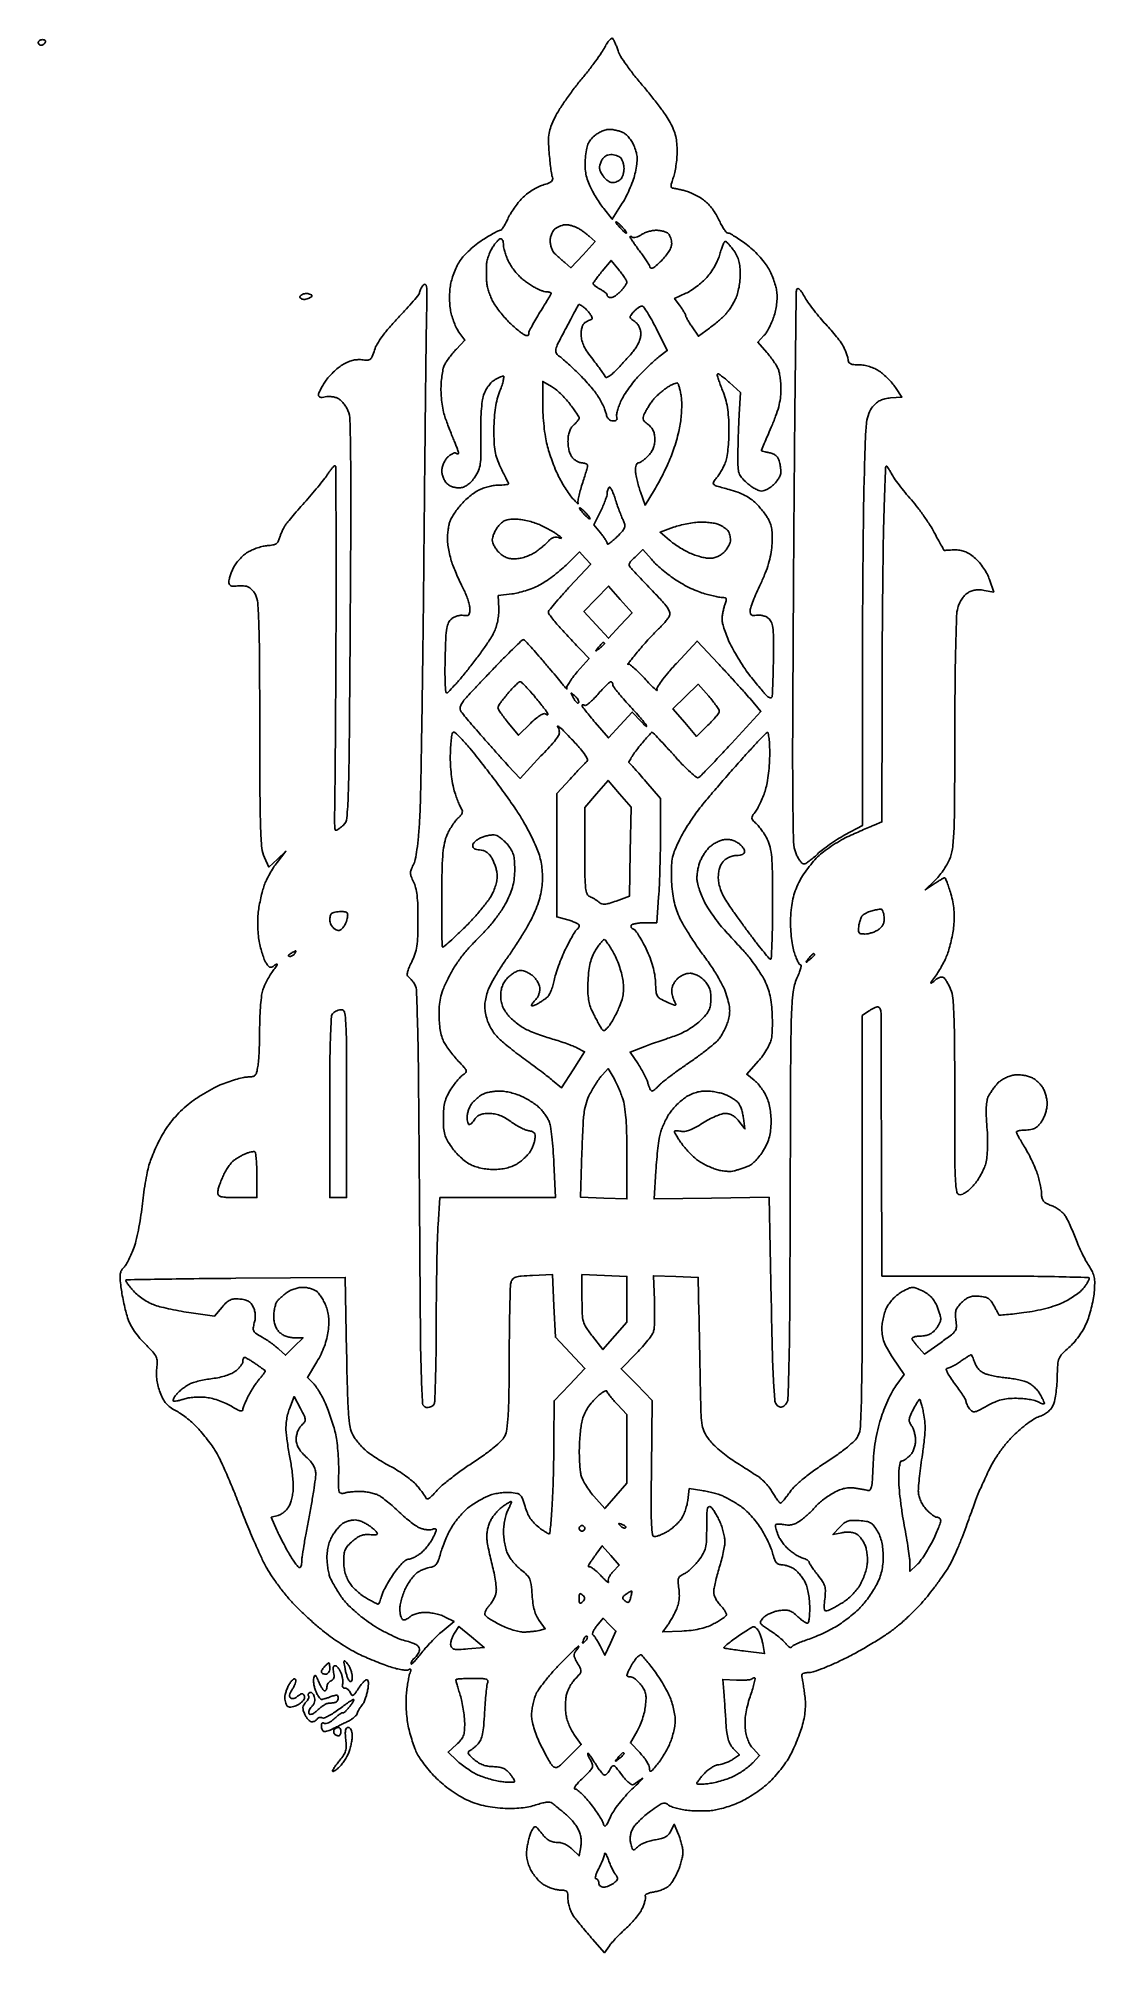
# Model space of a CAD drawing. Extents: x 5.1 to 37, y 2.5 to 60.3.
import ezdxf

# ---------------------------------------------------------------- set-up
doc = ezdxf.new("R2010")
doc.units = 0
doc.header["$MEASUREMENT"] = 0

msp = doc.modelspace()

# ---------------------------------------------------------------- linework, layer by layer
for points in [[(5.207893, 60.2352, 0.062283), (5.157462, 60.228894, 0.080552), (5.114744, 60.210349, 0.097988), (5.086154, 60.182865, 0.153634), (5.076, 60.1506, 0.092995), (5.082059, 60.118305, 0.096318), (5.099385, 60.090851, 0.099231), (5.125233, 60.072477, 0.105429), (5.155607, 60.066, 0.089642), (5.189919, 60.072201, 0.053229), (5.227189, 60.090851, 0.051032), (5.261595, 60.118239, 0.06081), (5.2875, 60.1506, 0.139169), (5.296632, 60.182718, 0.191142), (5.285683, 60.210349, 0.138808), (5.254561, 60.229002, 0.066118)], [(22.415635, 60.266416, 0.362675), (22.377762, 60.271444, 0.06444), (22.318389, 60.222187, 0.044299), (22.24895, 60.132901, 0.024148), (22.17941, 60.012616, -0.030607), (22.078797, 59.843654, -0.00801), (21.896873, 59.58573, -0.008107), (21.679798, 59.298119, -0.008219), (21.454477, 59.019021, 0.012094), (21.225063, 58.730303, 0.010154), (20.995712, 58.413715, 0.010284), (20.797989, 58.115886, 0.027629), (20.673817, 57.894029, 0.019839), (20.551954, 57.617694, 0.052884), (20.494553, 57.410288, 0.04719), (20.478563, 57.182283, 0.013306), (20.496715, 56.826008, 0.006326), (20.518693, 56.582919, 0.00775), (20.545616, 56.356437, 0.006596), (20.573636, 56.167218, 0.053909), (20.596729, 56.083092, -0.158725), (20.600917, 56.014316, -0.159097), (20.563791, 55.956339, -0.079612), (20.473248, 55.903677, -0.019204), (20.308601, 55.847374, 0.043868), (20.157527, 55.787247, 0.024211), (19.984436, 55.689318, 0.023968), (19.817305, 55.572207, 0.035235), (19.683653, 55.452702, 0.025187), (19.563702, 55.316054, 0.016183), (19.438097, 55.146537, 0.016267), (19.325654, 54.972184, 0.029166), (19.246712, 54.82127, -0.017371), (19.182657, 54.691452, -0.025108), (19.11652, 54.581943, -0.022908), (19.055811, 54.50029, -0.225106), (19.018088, 54.4824, 0.119562), (18.969687, 54.470658, 0.006489), (18.830021, 54.396347, 0.009808), (18.665274, 54.301678, 0.00698), (18.484324, 54.189454, 0.024517), (18.293313, 54.053632, 0.018769), (18.098057, 53.887602, 0.019111), (17.926718, 53.717958, 0.041911), (17.812449, 53.573244, 0.032324), (17.725063, 53.420613, 0.018844), (17.639468, 53.227736, 0.01879), (17.568016, 53.027281, 0.030044), (17.523984, 52.85099, 0.027544), (17.499743, 52.665023, 0.018596), (17.491752, 52.451188, 0.018583), (17.499676, 52.237056, 0.027239), (17.523849, 52.05015, 0.027019), (17.565293, 51.878651, 0.020464), (17.628418, 51.695585, 0.020844), (17.702097, 51.528202, 0.044431), (17.775345, 51.407419), (17.952436, 51.166538), (17.70017, 50.899819, 0.014886), (17.595909, 50.782796, 0.012145), (17.491244, 50.651694, 0.012327), (17.400768, 50.526236, 0.031188), (17.34318, 50.429679, 0.062944), (17.302322, 50.317645, 0.017715), (17.26738, 50.134532, 0.017563), (17.242293, 49.922926, 0.017688), (17.232196, 49.710579, 0.022857), (17.239761, 49.485312, 0.016318), (17.26794, 49.23455, 0.016526), (17.310613, 48.996792, 0.033556), (17.362669, 48.8142, 0.003856), (17.424721, 48.645528, 0.002559), (17.498392, 48.452937, 0.002576), (17.57185, 48.266659, 0.00502), (17.6327, 48.118967, -0.005295), (17.683762, 47.994841, -0.007279), (17.726843, 47.882138, -0.004897), (17.760542, 47.787104, -0.082932), (17.766, 47.754424, -0.22701), (17.759019, 47.739841, -0.172277), (17.742055, 47.733903, -0.094221), (17.715763, 47.739026, -0.043347), (17.684486, 47.754793, 0.195088), (17.641154, 47.762153, 0.057736), (17.576307, 47.739764, 0.048417), (17.502625, 47.69514, 0.036039), (17.430686, 47.632886, 0.058643), (17.364711, 47.54931, 0.038985), (17.309009, 47.440507, 0.039047), (17.270986, 47.324674, 0.059852), (17.2584, 47.219912, 0.057574), (17.270287, 47.117023, 0.04146), (17.305905, 47.006935, 0.042034), (17.358178, 46.90648, 0.067957), (17.420118, 46.832871, 0.063898), (17.501544, 46.77621, 0.047754), (17.602993, 46.735114, 0.046812), (17.712824, 46.71332, 0.05446), (17.819236, 46.714009, 0.070917), (17.935871, 46.744648, 0.059777), (18.046889, 46.807902, 0.051891), (18.152939, 46.904929, 0.033664), (18.254775, 47.036466, 0.046135), (18.363841, 47.236443, 0.065537), (18.419005, 47.431055, 0.035915), (18.439375, 47.707615, 0.005423), (18.434306, 48.263166, -0.009402), (18.433842, 48.660871, -0.012437), (18.449232, 49.022723, -0.013089), (18.47733, 49.322173, -0.049809), (18.518122, 49.505221, -0.040058), (18.572333, 49.633843, -0.031349), (18.650459, 49.763697, -0.032227), (18.73913, 49.87591, -0.064486), (18.824797, 49.949371, -0.016246), (18.908821, 50.000603, -0.018573), (18.992387, 50.043888, -0.018011), (19.065382, 50.07516, -0.092447), (19.108496, 50.0832, -0.44525), (19.130054, 50.059255, -0.02726), (19.11294, 49.952731, -0.02625), (19.073851, 49.809428, -0.014569), (19.01206, 49.63905, 0.028734), (18.930371, 49.392219, 0.026747), (18.875205, 49.131695, 0.023226), (18.842781, 48.834716, 0.013455), (18.830072, 48.4758, 0.011287), (18.835652, 48.079718, 0.034367), (18.863939, 47.812251, 0.043025), (18.924242, 47.585633, 0.027239), (19.030917, 47.3337, 0.000325), (19.112499, 47.16722, 0.000441), (19.186396, 47.017005, 0.000292), (19.248636, 46.890955, 0.004946), (19.269602, 46.84959, -0.422258), (19.26198, 46.826596, -0.059305), (19.209408, 46.808403, -0.039362), (19.125787, 46.796959, -0.020297), (19.02012, 46.795191, 0.038276), (18.890479, 46.788358, 0.020333), (18.73192, 46.761166, 0.020121), (18.571212, 46.720005, 0.029355), (18.433917, 46.669941, 0.040551), (18.29757, 46.597317, 0.020713), (18.138702, 46.485832, 0.020438), (17.983516, 46.356655, 0.02881), (17.8572, 46.228492, 0.016482), (17.74738, 46.094771, 0.014677), (17.642101, 45.948931, 0.014897), (17.555194, 45.812177, 0.043277), (17.506533, 45.711394, 0.039941), (17.476171, 45.607175, 0.016025), (17.450799, 45.46077, 0.015737), (17.433411, 45.300511, 0.019183), (17.427643, 45.149743, 0.034868), (17.43924, 44.983934, 0.017124), (17.47584, 44.775444, 0.0169), (17.528848, 44.560529, 0.023552), (17.591659, 44.3727, 0.007473), (17.667134, 44.186315, 0.005017), (17.758691, 43.975509, 0.005053), (17.851473, 43.773138, 0.009949), (17.930016, 43.614562, -0.023852), (17.996772, 43.469803, -0.020544), (18.053175, 43.312018, -0.02105), (18.092443, 43.164483, -0.054564), (18.1044, 43.055244, -0.032593), (18.096743, 42.937908, -0.163548), (18.068244, 42.879589, -0.192963), (18.013436, 42.855717, -0.048156), (17.91405, 42.862356, 0.067283), (17.82881, 42.864792, 0.041257), (17.729913, 42.845951, 0.040677), (17.633255, 42.810445, 0.056507), (17.5545, 42.762566, 0.118476), (17.462053, 42.64726, 0.068866), (17.408927, 42.476991, 0.03041), (17.378546, 42.186277, 0.00418), (17.35725, 41.577442, 0.006624), (17.35181, 41.170188, 0.011357), (17.359486, 40.830645, 0.005167), (17.375037, 40.551494, 0.395016), (17.405049, 40.5234, 0.208034), (17.451766, 40.543717, 0.004016), (17.63354, 40.741863, 0.008976), (17.842666, 40.982065, 0.005807), (18.076382, 41.267105, 0.007954), (18.316063, 41.576402, 0.008147), (18.543836, 41.890736, 0.007951), (18.73262, 42.169744, 0.033565), (18.831502, 42.345755, 0.035055), (18.896123, 42.510079, 0.027474), (18.943461, 42.695737, 0.027207), (18.970583, 42.887753, 0.032086), (18.974577, 43.071217), (18.958017, 43.461734), (19.370614, 43.5106, 0.03049), (19.558091, 43.544492, 0.016907), (19.781991, 43.607331, 0.016809), (20.005246, 43.686567, 0.025941), (20.191655, 43.771276, 0.027133), (20.377187, 43.880644, 0.01365), (20.59941, 44.037354, 0.013513), (20.820922, 44.212316, 0.019492), (21.006196, 44.379638), (21.412292, 44.77619), (21.582562, 44.593427), (21.752831, 44.410664), (21.113016, 43.721964, 0.005308), (20.867814, 43.452343, 0.008075), (20.661146, 43.2125, 0.003712), (20.491206, 43.005614, 0.171718), (20.4732, 42.954731, 0.15557), (20.488341, 42.907246, 0.009279), (20.578818, 42.784678, 0.013229), (20.695007, 42.641261, 0.00933), (20.83275, 42.486106, 0.001019), (20.989099, 42.317168, 0.000766), (21.161734, 42.131963, 0.000774), (21.324636, 41.958276, 0.001784), (21.447796, 41.828301), (21.703291, 41.560589), (21.34595, 41.154498, 0.016228), (21.212286, 40.992275, 0.023897), (21.1067, 40.840861, 0.021007), (21.033909, 40.713477, 0.237289), (21.033278, 40.657054, -0.22439), (21.033452, 40.644017, -0.50049), (21.025288, 40.642238, -0.03759), (20.992729, 40.67501, -0.008753), (20.943351, 40.7349, 0.00531), (20.862271, 40.834632, 0.00078), (20.695642, 41.034569, 0.000881), (20.497922, 41.270215, 0.000757), (20.289095, 41.51745, 0.00461), (20.086157, 41.752547, 0.007214), (19.906824, 41.950628, 0.002688), (19.750375, 42.116702, 0.205276), (19.717483, 42.1308, 0.191044), (19.683436, 42.117298, 0.001995), (19.494652, 41.938203, 0.006017), (19.278506, 41.726466, 0.00383), (19.031865, 41.47515, 0.000982), (18.765427, 41.198382, 0.000868), (18.488862, 40.908959, 0.000872), (18.24057, 40.647305, 0.002655), (18.073173, 40.468391, 0.016377), (17.926309, 40.298933, 0.048199), (17.841209, 40.170453, 0.078298), (17.806754, 40.070649, 0.177915), (17.820523, 39.993228, 0.036972), (17.872661, 39.917354, 0.003199), (18.020747, 39.735115, 0.0042), (18.200816, 39.520098, 0.003248), (18.4005, 39.28875, 0.001767), (18.620898, 39.038522, 0.001353), (18.863583, 38.766432, 0.001367), (19.092158, 38.512952, 0.003236), (19.264152, 38.325713), (19.620205, 37.9431), (20.250756, 38.6199, 0.003929), (20.655393, 39.061118, 0.055461), (20.780504, 39.235072, 0.166793), (20.804011, 39.362689, 0.101475), (20.750789, 39.5082, -0.739848), (20.76289, 39.521968, -0.076747), (20.821767, 39.483613, -0.016124), (20.970377, 39.341565, -0.005591), (21.175695, 39.1275, -0.008096), (21.438274, 38.83829, -0.032399), (21.584119, 38.64889, -0.058924), (21.649503, 38.521348, -0.314821), (21.630909, 38.449722, 0.022724), (21.571282, 38.393923, 0.002541), (21.442093, 38.260165, 0.003084), (21.290059, 38.09917, 0.002497), (21.12885, 37.924596), (20.727, 37.485049), (20.727, 35.623485), (20.727, 33.761922), (21.0654, 33.6708, -0.019723), (21.195052, 33.630342, -0.029416), (21.304395, 33.584019, -0.029055), (21.384865, 33.538197, -0.254028), (21.4038, 33.503332, -0.080585), (21.398532, 33.470859, -0.05343), (21.382814, 33.436443, -0.052447), (21.359689, 33.40538, -0.068222), (21.33236, 33.382833, 0.117731), (21.29336, 33.343633, 0.006317), (21.203228, 33.191835, 0.0096), (21.100886, 33.006262, 0.00683), (20.993084, 32.794629, 0.015567), (20.884968, 32.556591, 0.012035), (20.781631, 32.291057, 0.012209), (20.69711, 32.038253, 0.028393), (20.649353, 31.844329, -0.028614), (20.608775, 31.679872, -0.029556), (20.550028, 31.522943, -0.031022), (20.482898, 31.393787, -0.097171), (20.417578, 31.32154, -0.009795), (20.347126, 31.270989, -0.006397), (20.264, 31.21533, -0.006434), (20.181539, 31.163131, -0.012224), (20.11365, 31.123624, -0.025307), (20.056831, 31.096039, -0.050311), (20.00909, 31.081227, -0.086114), (19.977077, 31.080314, -0.372837), (19.9656, 31.093566, -0.133206), (19.973027, 31.120948, -0.022269), (20.002877, 31.167088, -0.02304), (20.043913, 31.219438, -0.018625), (20.0925, 31.271786, 0.062303), (20.141107, 31.334292, 0.039118), (20.182123, 31.41743, 0.038815), (20.210103, 31.507079, 0.056292), (20.2194, 31.589396, 0.080638), (20.205388, 31.67571, 0.039951), (20.161883, 31.778119, 0.038304), (20.098527, 31.879591, 0.045503), (20.023597, 31.964053, 0.042106), (19.934742, 32.034453, 0.034985), (19.829812, 32.093966, 0.036337), (19.725296, 32.134905, 0.075316), (19.638858, 32.148, 0.089819), (19.551676, 32.132212, 0.03896), (19.44448, 32.082243, 0.036922), (19.335795, 32.009805, 0.040445), (19.24246, 31.924146, 0.043102), (19.149072, 31.804129, 0.052651), (19.084697, 31.677368, 0.051736), (19.047453, 31.538103, 0.039505), (19.035, 31.380737, 0.041958), (19.048415, 31.221156, 0.049038), (19.088326, 31.074518, 0.047674), (19.157207, 30.935142, 0.036322), (19.257142, 30.797181, 0.031356), (19.36441, 30.684817, 0.019019), (19.504096, 30.565269, 0.019025), (19.652339, 30.456775, 0.031585), (19.785892, 30.378417, 0.020107), (19.938697, 30.308847, 0.008235), (20.151213, 30.226282, 0.008133), (20.382611, 30.144994, 0.010312), (20.598984, 30.077839, -0.008444), (20.809776, 30.013279, -0.007762), (21.024309, 29.93989, -0.00778), (21.213568, 29.868502, -0.025254), (21.335667, 29.812984), (21.565867, 29.693943), (21.217492, 29.147497), (20.869117, 28.601051), (20.599577, 28.830576, 0.010036), (20.461736, 28.94326, 0.003597), (20.260981, 29.098441, 0.003567), (20.038371, 29.265474, 0.004216), (19.82541, 29.420146, -0.006853), (19.609925, 29.578392, -0.005317), (19.379634, 29.756299, -0.005378), (19.168334, 29.926875, -0.012914), (19.016501, 30.058902, -0.034645), (18.881731, 30.200707, -0.033402), (18.766032, 30.361433, -0.034009), (18.674727, 30.532962, -0.039552), (18.612757, 30.706987, -0.024599), (18.569351, 30.906865, -0.04251), (18.555818, 31.07632, -0.042467), (18.571136, 31.245741, -0.024491), (18.616658, 31.445537, -0.047207), (18.688848, 31.63314, -0.013271), (18.836176, 31.910539, -0.013256), (19.020278, 32.216785, -0.013611), (19.218805, 32.510106, 0.009502), (19.42935, 32.815743, 0.007147), (19.649612, 33.159443, 0.007231), (19.847525, 33.488743, 0.016483), (19.984959, 33.744103, 0.020145), (20.103566, 34.009349, 0.023451), (20.193923, 34.270322, 0.024725), (20.255478, 34.525188, 0.028841), (20.28773, 34.772124, 0.023091), (20.293854, 35.007314, 0.023111), (20.278259, 35.241999, 0.023738), (20.241839, 35.467623, 0.028303), (20.18559, 35.67564, 0.023668), (20.108148, 35.876487, 0.009246), (19.983149, 36.146311, 0.009128), (19.836905, 36.433804, 0.011214), (19.689574, 36.696422, 0.016643), (19.49569, 37.000937, 0.005428), (19.189968, 37.43733, 0.005402), (18.839652, 37.915018, 0.006067), (18.492178, 38.366726, 0.005151), (18.102319, 38.850669, 0.018022), (17.836821, 39.150656, 0.021219), (17.650459, 39.330587, 0.461908), (17.584023, 39.321224, 0.107711), (17.556782, 39.246773, 0.010593), (17.534747, 39.055985, 0.012996), (17.519048, 38.824816, 0.009949), (17.513495, 38.571521, 0.017378), (17.522786, 38.287765, 0.015478), (17.551786, 37.994099, 0.016069), (17.595844, 37.723708, 0.031989), (17.65109, 37.514021, 0.008152), (17.709566, 37.347584, 0.009641), (17.770422, 37.192279, 0.008633), (17.826403, 37.063479, 0.058593), (17.862291, 37.004192, -0.168314), (17.879149, 36.954632, -0.100233), (17.866299, 36.892965, -0.071585), (17.823677, 36.823158, -0.038411), (17.753419, 36.750392, 0.04561), (17.673135, 36.664814, 0.018961), (17.580407, 36.536132, 0.018573), (17.49087, 36.389883, 0.022825), (17.418871, 36.246931, 0.053613), (17.338901, 36.000517, 0.029497), (17.2922, 35.68665, 0.016806), (17.266344, 35.218074, 0.003562), (17.254572, 34.400162, 0.002306), (17.253033, 33.820856, 0.003708), (17.257661, 33.327009, 0.000774), (17.265601, 32.894003, 0.19375), (17.280442, 32.859158, 0.393497), (17.309245, 32.858132, 0.003018), (17.500709, 33.026122, 0.008708), (17.722369, 33.230003, 0.005234), (17.978607, 33.479228, 0.013362), (18.25008, 33.763664, 0.014605), (18.497763, 34.054078, 0.015101), (18.696543, 34.317336, 0.049988), (18.8037, 34.50595, 0.025536), (18.871346, 34.682608, 0.034816), (18.912704, 34.847997, 0.03906), (18.92754, 34.999908, 0.05422), (18.915384, 35.136028, 0.026859), (18.886182, 35.249871, 0.017819), (18.841139, 35.377028, 0.017956), (18.788395, 35.497726, 0.033049), (18.735719, 35.591028, 0.05963), (18.669416, 35.669881, 0.057232), (18.585515, 35.732111, 0.05895), (18.4923, 35.772191, 0.072203), (18.39855, 35.7858, -0.047589), (18.309939, 35.794253, -0.092372), (18.243986, 35.82017, -0.122974), (18.20366, 35.861972, -0.131425), (18.189, 35.916784, -0.15592), (18.207583, 35.974926, -0.05305), (18.267078, 36.042121, -0.046585), (18.353083, 36.107095, -0.038986), (18.454796, 36.159527, -0.03051), (18.568174, 36.199254, -0.027887), (18.688988, 36.226303, -0.02898), (18.799653, 36.238141, -0.076246), (18.878799, 36.229914, -0.077828), (18.953899, 36.197172, -0.025651), (19.052366, 36.12721, -0.024839), (19.15529, 36.037172, -0.025734), (19.247503, 35.93838, -0.041502), (19.354056, 35.788033, -0.064002), (19.416868, 35.641823, -0.051518), (19.44856, 35.462574, -0.018014), (19.458, 35.200622, -0.02541), (19.44467, 34.938498, -0.036837), (19.404276, 34.710378, -0.034695), (19.328647, 34.480823, -0.019419), (19.206994, 34.213063, -0.031496), (19.063956, 33.967957, -0.017811), (18.862128, 33.689303, -0.016732), (18.621282, 33.400985, -0.016053), (18.358456, 33.12528, 0.015837), (18.075478, 32.828692, 0.020315), (17.835505, 32.537711, 0.021766), (17.634169, 32.246848, 0.024524), (17.467362, 31.950664, 0.014711), (17.314361, 31.620933, 0.037708), (17.229257, 31.372191, 0.041744), (17.187247, 31.128672, 0.021851), (17.1738, 30.821132, 0.019175), (17.183051, 30.580006, 0.02231), (17.210809, 30.352292, 0.02435), (17.253877, 30.154699, 0.050756), (17.310022, 30.007649, 0.030871), (17.383758, 29.881185, 0.013272), (17.496682, 29.721707, 0.013074), (17.626293, 29.557714, 0.016844), (17.754172, 29.414431, -0.008273), (17.933532, 29.22027, -0.090383), (17.988781, 29.129947, -0.259668), (17.979913, 29.066754, -0.102699), (17.911588, 29.006999, 0.068865), (17.838878, 28.951563, 0.017768), (17.738496, 28.843016, 0.017739), (17.631798, 28.709806, 0.017219), (17.533697, 28.568068, 0.029298), (17.419187, 28.364507, 0.049218), (17.350981, 28.180788, 0.044098), (17.315629, 27.973579, 0.018867), (17.303509, 27.692638, 0.017745), (17.312367, 27.398431, 0.053148), (17.346711, 27.20047, 0.058944), (17.419753, 27.025631, 0.025783), (17.5545, 26.81309, 0.028804), (17.673235, 26.6645, 0.021328), (17.820338, 26.514132, 0.021697), (17.971968, 26.383712, 0.044551), (18.10308, 26.298203, 0.042543), (18.250979, 26.235003, 0.026136), (18.433865, 26.18507, 0.025227), (18.630873, 26.152502, 0.028541), (18.82218, 26.141716, 0.027119), (19.019936, 26.152598, 0.031066), (19.206421, 26.184861, 0.033314), (19.374464, 26.236847, 0.045262), (19.516853, 26.306877, 0.026991), (19.629833, 26.384423, 0.020184), (19.74576, 26.481248, 0.020538), (19.847777, 26.581623, 0.043127), (19.916464, 26.668994, 0.033032), (19.967686, 26.759712, 0.022008), (20.014623, 26.869518, 0.022187), (20.050878, 26.980567, 0.039874), (20.069111, 27.074609, 0.047322), (20.070946, 27.181139, 0.148828), (20.045182, 27.247008, 0.146335), (19.986757, 27.288005, 0.04522), (19.881, 27.312865, -0.061315), (19.777108, 27.340833, -0.020473), (19.63354, 27.40605, -0.020026), (19.47895, 27.49199, -0.021549), (19.335584, 27.588088, 0.028357), (19.166641, 27.698029, 0.040478), (19.004786, 27.774088, 0.044157), (18.844562, 27.818453, 0.045499), (18.68065, 27.8334, 0.030648), (18.526231, 27.823926, 0.06383), (18.409601, 27.794141, 0.07978), (18.321462, 27.741696, 0.07931), (18.253967, 27.6642, -0.025323), (18.2088, 27.599422, -0.03201), (18.160466, 27.544703, -0.033519), (18.115545, 27.505599, -0.163755), (18.08405, 27.495, -0.284116), (18.059373, 27.510253, -0.05044), (18.039226, 27.563341, -0.041421), (18.025617, 27.638499, -0.02611), (18.021681, 27.72765, -0.051291), (18.033034, 27.829903, -0.032776), (18.065947, 27.944966, -0.032783), (18.113597, 28.054699, -0.051449), (18.169731, 28.140748, -0.02967), (18.239146, 28.216747, -0.019527), (18.327244, 28.29595, -0.019665), (18.419348, 28.366536, -0.035476), (18.500688, 28.415698, -0.05157), (18.594119, 28.451902, -0.02153), (18.726021, 28.481894, -0.021028), (18.871145, 28.50212, -0.025551), (19.008288, 28.508342, -0.037376), (19.156295, 28.496406, -0.02021), (19.335679, 28.460863, -0.020026), (19.516391, 28.409667, -0.029679), (19.6695, 28.349319, -0.019801), (19.813378, 28.275438, -0.01481), (19.965933, 28.183243, -0.015029), (20.10462, 28.087693, -0.032787), (20.203433, 28.004653, -0.028561), (20.285407, 27.916528, -0.018602), (20.370086, 27.806276, -0.018717), (20.444899, 27.692168, -0.033578), (20.496186, 27.592626, -0.065926), (20.536622, 27.450382, -0.008124), (20.578257, 27.129574, -0.009489), (20.614459, 26.744903, -0.007712), (20.639053, 26.331571), (20.6847, 25.295043), (18.94201, 25.295221), (17.199319, 25.2954), (17.144697, 24.47055, 0.00978), (17.123409, 24.0137, 0.002158), (17.105611, 23.229442, 0.002243), (17.093017, 22.322603, 0.002157), (17.088342, 21.4038, -0.003008), (17.082452, 20.536288, -0.004651), (17.065882, 19.786949, -0.001599), (17.043549, 19.141882, -0.132529), (17.014317, 19.047826, -0.099143), (16.974827, 19.006484, -0.066201), (16.916536, 18.976251, -0.063127), (16.849173, 18.961176, -0.07116), (16.782963, 18.964357, -0.341277), (16.677754, 19.083602, -0.008357), (16.640017, 19.861694, -0.005868), (16.611814, 21.270843, -0.000393), (16.5816, 25.304735, 0.00057), (16.553794, 28.849674, 0.00429), (16.524335, 30.526832, 0.003787), (16.489221, 31.567892, 0.157848), (16.4124, 31.775504, 0.008994), (16.359154, 31.840612, 0.009263), (16.304109, 31.903118, 0.009044), (16.254455, 31.955504, 0.038441), (16.221951, 31.983854, -0.286731), (16.207017, 32.022139, -0.025321), (16.232522, 32.127644, -0.027046), (16.279434, 32.259468, -0.017426), (16.347176, 32.406854, 0.035934), (16.445313, 32.643016, 0.043138), (16.501501, 32.876894, 0.029289), (16.529215, 33.180634, 0.007636), (16.537626, 33.6708, 0.00815), (16.531348, 34.106242, 0.02127), (16.508437, 34.418463, 0.029528), (16.467583, 34.649766, 0.060623), (16.403734, 34.822023, -0.023307), (16.332225, 34.97817, -0.091614), (16.311265, 35.081501, -0.097229), (16.329231, 35.182273, -0.028092), (16.394942, 35.326902, 0.070781), (16.453207, 35.490937, 0.01455), (16.505564, 35.79435, 0.01331), (16.551162, 36.188548, 0.007384), (16.586848, 36.671379, 0.009889), (16.615225, 37.394379, 0.00074), (16.650618, 39.363581, 0.001024), (16.684552, 41.712711, 0.000778), (16.712474, 44.2881, -0.000199), (16.737413, 46.863279, -0.000262), (16.762321, 49.21176, -0.000189), (16.784978, 51.180703, -0.002541), (16.797215, 51.901896, 0.002477), (16.808068, 52.53681, 0.028522), (16.796874, 52.786001, 0.232668), (16.757803, 52.848443, 0.391866), (16.701531, 52.837476, 0.021077), (16.655625, 52.768799, 0.022642), (16.61683, 52.698088, 0.022926), (16.58925, 52.634749, 0.091463), (16.5816, 52.593281, -0.17396), (16.563144, 52.541841, -0.004133), (16.396788, 52.343214, -0.008602), (16.19356, 52.112751, -0.005677), (15.952452, 51.85458, 0.01183), (15.675394, 51.550499, 0.019909), (15.459552, 51.281093, 0.023556), (15.305367, 51.050088, 0.062668), (15.225331, 50.869053, -0.019369), (15.158733, 50.674513, -0.137804), (15.099618, 50.59552, -0.163715), (15.012964, 50.565847, -0.030405), (14.842485, 50.575306, 0.047839), (14.698304, 50.578278, 0.045214), (14.553338, 50.554086, 0.042192), (14.406192, 50.502026, 0.032308), (14.255481, 50.421835, 0.033897), (14.124628, 50.328153, 0.019848), (13.980802, 50.199751, 0.019791), (13.8465, 50.059216, 0.031586), (13.744675, 49.928015, 0.015081), (13.664783, 49.80246, 0.017889), (13.597298, 49.67915, 0.016916), (13.548116, 49.572235, 0.099658), (13.536, 49.51205, 0.158554), (13.550119, 49.468645, 0.167895), (13.586778, 49.443071, 0.097609), (13.649431, 49.437932, 0.033298), (13.73962, 49.454282, -0.055641), (13.831029, 49.466673, -0.036299), (13.937467, 49.461454, -0.036325), (14.041896, 49.440917, -0.056208), (14.127205, 49.406932, -0.06708), (14.205771, 49.350205, -0.032531), (14.290061, 49.259078, -0.031544), (14.36684, 49.151151, -0.03933), (14.423276, 49.041855, -0.093539), (14.485086, 48.753969, -0.003492), (14.505063, 47.642443, -0.00382), (14.510823, 45.921516, -0.000691), (14.492683, 42.724667, -0.000401), (14.461743, 38.788234, -0.00642), (14.433088, 37.455849, -0.012921), (14.390143, 36.74314, -0.194667), (14.279719, 36.52605, -0.014459), (14.210564, 36.469344, -0.018506), (14.143585, 36.421438, -0.016606), (14.085718, 36.385906, -0.129257), (14.055378, 36.377823, -0.384896), (14.034542, 36.396527, -0.009818), (14.02294, 36.53307, -0.01596), (14.017267, 36.703779, -0.00958), (14.020889, 36.906573, 0.007085), (14.029457, 37.281513, 0.000246), (14.041398, 38.740138, 0.000459), (14.05307, 40.463078, 0.000321), (14.063198, 42.40575, 0.00104), (14.067947, 44.311596, 0.001734), (14.063044, 45.915989, 0.000121), (14.053314, 47.35361, 0.412162), (14.030767, 47.376, 0.197902), (14.001309, 47.363865, 0.018027), (13.945886, 47.304757, 0.021175), (13.883169, 47.226377, 0.014966), (13.819258, 47.133472, -0.02264), (13.727527, 47.004412, -0.005183), (13.560538, 46.795165, -0.005349), (13.36281, 46.557832, -0.00519), (13.158075, 46.322361, 0.002813), (12.956187, 46.092383, 0.00328), (12.767056, 45.871565, 0.00291), (12.60943, 45.682851, 0.019763), (12.535852, 45.586171, 0.029272), (12.48669, 45.506432, 0.016392), (12.435981, 45.404383, 0.016311), (12.391342, 45.297548, 0.025464), (12.36072, 45.202685, -0.058764), (12.316825, 45.092375, -0.125352), (12.255009, 45.025421, -0.100011), (12.158823, 44.98739, -0.029138), (11.999898, 44.968405, 0.042752), (11.862308, 44.94816, 0.023394), (11.698276, 44.90129, 0.023156), (11.534967, 44.837684, 0.033979), (11.398712, 44.765768, 0.040738), (11.274625, 44.67434, 0.027365), (11.148257, 44.551521, 0.027598), (11.038281, 44.418202, 0.047911), (10.964707, 44.295131, 0.016948), (10.912684, 44.175167, 0.016782), (10.868723, 44.051563, 0.016898), (10.837607, 43.941014, 0.060215), (10.8288, 43.868147, 0.096342), (10.839543, 43.812912, 0.121435), (10.869958, 43.770833, 0.116932), (10.917463, 43.746676, 0.084952), (10.97685, 43.742624, -0.01439), (11.046953, 43.747722, -0.007), (11.136687, 43.750399, -0.006937), (11.230224, 43.75058, -0.009948), (11.313077, 43.747942, -0.092318), (11.399781, 43.727106, -0.065746), (11.485086, 43.674658, -0.058041), (11.563334, 43.594331, -0.044801), (11.629035, 43.4911, -0.101078), (11.700455, 43.238723, -0.010212), (11.734249, 42.612164, -0.006981), (11.754357, 41.580953, -0.001087), (11.761209, 39.542299, 0.001036), (11.768038, 37.447367, 0.00744), (11.788478, 36.436214, 0.012765), (11.824877, 35.83651, 0.089467), (11.901192, 35.554867), (12.03678, 35.269136), (12.292976, 35.506318), (12.549171, 35.7435), (12.284541, 35.4051, 0.02258), (12.174227, 35.250094, 0.015057), (12.061548, 35.063497, 0.015174), (11.963016, 34.875521, 0.02855), (11.897023, 34.717396, 0.020062), (11.845745, 34.550544, 0.009816), (11.793194, 34.33432, 0.009721), (11.747286, 34.107083, 0.013903), (11.716129, 33.903822, 0.024986), (11.70006, 33.68806, 0.016474), (11.702193, 33.439216, 0.016448), (11.720751, 33.190272, 0.024352), (11.754749, 32.974102, 0.015076), (11.80012, 32.784469, 0.01547), (11.856497, 32.599558, 0.015391), (11.915181, 32.442529, 0.060811), (11.965434, 32.352669, 0.031258), (12.034972, 32.269075, 0.17537), (12.086076, 32.243294, 0.171553), (12.142505, 32.255899, 0.029636), (12.233067, 32.320393, -0.087659), (12.275069, 32.343515, -0.631627), (12.286976, 32.331295, -0.061249), (12.254386, 32.268172, -0.008559), (12.169305, 32.148, 0.020783), (12.079041, 32.01366, 0.014252), (11.987527, 31.854404, 0.014389), (11.908048, 31.695699, 0.028114), (11.855684, 31.564326, 0.049129), (11.818277, 31.400814, 0.010453), (11.78741, 31.110209, 0.010839), (11.765896, 30.770467, 0.010118), (11.758469, 30.422226, -0.005458), (11.754261, 30.071805, -0.005648), (11.742408, 29.725525, -0.005465), (11.725483, 29.426005, -0.024113), (11.7051, 29.25045, -0.022313), (11.667336, 29.071896, -0.124337), (11.620733, 28.986681, -0.161739), (11.545712, 28.945478, -0.045416), (11.410821, 28.9332, 0.05358), (11.282959, 28.919459, 0.013885), (11.081605, 28.869782, 0.013961), (10.8539, 28.799949, 0.013825), (10.629692, 28.717308, 0.025067), (10.387726, 28.606071, 0.014005), (10.104643, 28.448081, 0.013944), (9.826689, 28.271901, 0.021969), (9.59959, 28.103958, 0.023189), (9.372569, 27.901995, 0.022485), (9.162766, 27.677871, 0.022909), (8.97792, 27.440503, 0.026775), (8.825675, 27.1989, 0.013883), (8.708126, 26.973655, 0.009985), (8.589014, 26.716151, 0.010096), (8.48545, 26.466405, 0.021392), (8.417566, 26.2683, 0.022506), (8.363757, 26.050627, 0.007596), (8.30456, 25.729231, 0.007538), (8.249793, 25.371417, 0.008576), (8.208406, 25.027171, -0.013111), (8.163458, 24.679906, -0.010874), (8.097943, 24.312975, -0.011024), (8.023142, 23.979225, -0.028882), (7.950533, 23.744728, -0.015522), (7.874382, 23.558978, -0.017229), (7.789253, 23.384781, -0.016802), (7.706979, 23.241955, -0.080638), (7.645446, 23.171392, 0.104366), (7.583881, 23.093698, 0.083155), (7.552597, 22.991181, 0.050199), (7.548119, 22.841668, 0.013482), (7.571238, 22.604905, 0.012523), (7.602225, 22.398958, 0.007611), (7.648636, 22.15712, 0.007624), (7.702015, 21.918503, 0.013338), (7.754461, 21.722928, 0.035503), (7.835969, 21.506151, 0.035035), (7.947631, 21.302079, 0.032013), (8.096351, 21.100112, 0.021673), (8.289589, 20.889354, -0.010995), (8.532901, 20.635098, -0.072985), (8.631158, 20.490145, -0.108527), (8.664906, 20.34843, -0.037746), (8.652694, 20.137659, 0.036924), (8.642498, 19.966559, 0.030721), (8.656289, 19.784784, 0.02947), (8.693347, 19.598204, 0.027462), (8.752743, 19.412715, 0.030315), (8.840182, 19.219733, 0.055781), (8.937064, 19.077351, 0.059075), (9.058913, 18.965226, 0.038544), (9.22213, 18.865428, -0.030553), (9.367886, 18.779471, -0.01563), (9.540129, 18.655155, -0.015472), (9.710187, 18.515549, -0.022428), (9.850569, 18.381275, -0.015373), (9.985804, 18.230782, -0.008679), (10.140844, 18.040595, -0.008657), (10.29072, 17.843144, -0.014039), (10.410359, 17.669715, -0.033171), (10.538777, 17.439858, -0.006562), (10.73556, 17.010832, -0.006925), (10.951663, 16.504044, -0.006388), (11.159719, 15.977715, 0.006178), (11.37264, 15.438411, 0.005789), (11.603344, 14.892679, 0.005773), (11.819229, 14.413224, 0.019731), (11.975347, 14.108968, 0.021894), (12.135127, 13.852592, 0.011769), (12.353064, 13.550297, 0.0117), (12.590175, 13.251979, 0.017968), (12.810424, 13.006318, 0.011161), (13.04419, 12.774306, 0.007368), (13.322598, 12.51775, 0.007416), (13.600806, 12.27619, 0.014232), (13.8321, 12.092301, 0.013478), (14.060374, 11.930607, 0.009265), (14.327274, 11.759227, 0.009347), (14.590502, 11.603727, 0.018729), (14.805, 11.492754, 0.009094), (15.015285, 11.398392, 0.005765), (15.263529, 11.295746, 0.005789), (15.509712, 11.200551, 0.010643), (15.712549, 11.129686, 0.018015), (15.889278, 11.079096, 0.023382), (16.05452, 11.046285, 0.022091), (16.191395, 11.031848, 0.154842), (16.255676, 11.048011, -0.060841), (16.29833, 11.067678, -0.382296), (16.318438, 11.058703, -0.177412), (16.320731, 11.025782, -0.021194), (16.2971, 10.955423, 0.040369), (16.271037, 10.866697, 0.008357), (16.240557, 10.70675, 0.008731), (16.211432, 10.519291, 0.008132), (16.188099, 10.326441, 0.02562), (16.176545, 10.108299, 0.014406), (16.183742, 9.843059, 0.014344), (16.206496, 9.574816, 0.022567), (16.242967, 9.346546, 0.01584), (16.295156, 9.128797, 0.011887), (16.365801, 8.892653, 0.012048), (16.442992, 8.67343, 0.026845), (16.514498, 8.511716, 0.034726), (16.607391, 8.356543, 0.01384), (16.754868, 8.157025, 0.013618), (16.926395, 7.949805, 0.016683), (17.098108, 7.766235, 0.02543), (17.292854, 7.590351, 0.016396), (17.5348, 7.406073, 0.016485), (17.783928, 7.24101, 0.029633), (17.999852, 7.12502, 0.024211), (18.256509, 7.020933, 0.026465), (18.514586, 6.945617, 0.025326), (18.789041, 6.895563, 0.018958), (19.095142, 6.867372, 0.016139), (19.388207, 6.861025, 0.022292), (19.65088, 6.875539, 0.024779), (19.886, 6.910911, 0.032393), (20.095836, 6.967549, -0.018393), (20.270232, 7.019898, -0.036949), (20.411532, 7.045751, -0.047968), (20.51923, 7.046962, -0.150437), (20.585594, 7.020204, 0.000932), (20.640887, 6.975488, 0.000198), (20.737247, 6.897921, 0.000207), (20.848993, 6.808117, 0.000197), (20.962689, 6.716898, -0.027165), (21.078741, 6.613026, -0.019265), (21.197602, 6.484896, -0.019519), (21.301895, 6.353343, -0.03853), (21.372026, 6.240045, -0.041715), (21.424551, 6.113657, -0.040909), (21.455786, 5.979479, -0.040977), (21.464724, 5.842223, -0.042168), (21.450967, 5.706689), (21.398559, 5.427332), (21.193525, 5.632366, 0.046261), (21.092168, 5.716522, 0.044626), (20.975879, 5.781767, 0.046179), (20.854228, 5.82341, 0.059449), (20.736977, 5.8374, -0.060108), (20.608647, 5.852883, -0.071219), (20.495413, 5.898418, -0.062165), (20.3882, 5.979704, -0.033479), (20.277317, 6.103362, 0.008039), (20.142355, 6.270213, 0.142675), (20.085457, 6.308404, 0.317461), (20.038706, 6.293579, 0.0394), (19.977779, 6.198557, 0.039154), (19.938922, 6.109913, 0.014118), (19.897348, 5.978605, 0.013903), (19.859717, 5.831591, 0.016057), (19.832306, 5.689582, 0.033374), (19.81634, 5.516224, 0.04279), (19.826009, 5.356359, 0.042409), (19.862889, 5.199345, 0.031909), (19.928591, 5.034499, 0.039826), (20.005191, 4.901541, 0.027539), (20.111331, 4.76403, 0.027865), (20.228808, 4.642423, 0.049881), (20.339529, 4.558728, 0.033617), (20.456333, 4.497862, 0.025239), (20.591898, 4.446415, 0.025752), (20.72497, 4.410908, 0.052021), (20.83275, 4.399516, -0.039115), (20.962484, 4.389174, -0.181899), (21.026632, 4.35265, -0.150172), (21.057691, 4.278196, -0.024279), (21.0654, 4.119536, 0.053085), (21.078949, 3.99228, 0.032336), (21.120306, 3.846699, 0.031816), (21.181609, 3.703719, 0.042703), (21.25575, 3.583875, 0.009755), (21.353556, 3.457561, 0.003571), (21.496595, 3.282665, 0.003538), (21.655704, 3.093667, 0.004231), (21.808347, 2.917964), (22.170593, 2.508052), (22.313681, 2.713376, -0.028817), (22.393483, 2.814884, -0.008988), (22.524454, 2.957791, -0.00895), (22.676784, 3.112479, -0.009764), (22.830276, 3.2571, 0.021922), (22.981918, 3.407103, 0.018623), (23.128698, 3.577955, 0.01903), (23.250715, 3.743748, 0.04908), (23.321683, 3.874174, 0.020657), (23.363648, 3.986028, 0.026869), (23.392185, 4.091641, 0.026484), (23.40611, 4.17948, 0.165958), (23.396129, 4.223157, -0.386722), (23.40184, 4.253769, -0.059223), (23.460201, 4.287966, -0.04119), (23.554613, 4.32024, -0.022126), (23.675265, 4.345051, 0.034591), (23.808888, 4.376016, 0.030043), (23.943616, 4.426258, 0.031214), (24.060242, 4.486889, 0.073483), (24.135801, 4.549064, 0.038097), (24.197793, 4.629037, 0.014809), (24.27145, 4.748201, 0.01456), (24.34394, 4.882517, 0.017503), (24.403874, 5.012929, 0.021286), (24.453696, 5.148068, 0.017295), (24.495775, 5.296606, 0.017634), (24.525008, 5.436354, 0.042762), (24.534, 5.5413, 0.042875), (24.524978, 5.646322, 0.017614), (24.495625, 5.786354, 0.017275), (24.45338, 5.935287, 0.021213), (24.403362, 6.070895), (24.272724, 6.383555), (24.168301, 6.173928, -0.066931), (24.098969, 6.07167, -0.082711), (24.009308, 5.999717, -0.066391), (23.885564, 5.950489, -0.028123), (23.709783, 5.916717, 0.031354), (23.561873, 5.887309, 0.026621), (23.410281, 5.838384, 0.027484), (23.276776, 5.778706, 0.065152), (23.187439, 5.716871, -0.01541), (23.0786, 5.62431, -0.262715), (23.033907, 5.617092, -0.234427), (23.001369, 5.651564, -0.012528), (22.959887, 5.800891, -0.048962), (22.942911, 5.91471, -0.046484), (22.947908, 6.031707, -0.046302), (22.974492, 6.146209, -0.047737), (23.021515, 6.252631, -0.053701), (23.095329, 6.356295, -0.016317), (23.228197, 6.496455, -0.016136), (23.388373, 6.644839, -0.016934), (23.555294, 6.780116, -0.010263), (23.783099, 6.945056, -0.061547), (23.91248, 7.012943, -0.139844), (24.00322, 7.020436, -0.148554), (24.081819, 6.978467, 0.102064), (24.154137, 6.930882, 0.021982), (24.296491, 6.881391, 0.022083), (24.469506, 6.837861, 0.019508), (24.652983, 6.807629, 0.018602), (24.854962, 6.789992, 0.012917), (25.08401, 6.784478, 0.013047), (25.304484, 6.790622, 0.026068), (25.477884, 6.809085, 0.024889), (25.648826, 6.845157, 0.012359), (25.861628, 6.906914, 0.012235), (26.079531, 6.98195, 0.017554), (26.2683, 7.059812, 0.026155), (26.458928, 7.158718, 0.014008), (26.683847, 7.299394, 0.013912), (26.9059, 7.45617, 0.021111), (27.088929, 7.605637, 0.024578), (27.259443, 7.773029, 0.01525), (27.443394, 7.984894, 0.01529), (27.612582, 8.205651, 0.026537), (27.737245, 8.400024, 0.018679), (27.843541, 8.604269, 0.011005), (27.955874, 8.855474, 0.011001), (28.057186, 9.111734, 0.01845), (28.129483, 9.33167, 0.020595), (28.189892, 9.579041, 0.0266), (28.223698, 9.810321, 0.027829), (28.231857, 10.034955, 0.026699), (28.215298, 10.26227, 0.003831), (28.191395, 10.439889, 0.004328), (28.165664, 10.610036, 0.003961), (28.141397, 10.75429, 0.023562), (28.124602, 10.8288, -0.140008), (28.125149, 10.887129, -0.186547), (28.1572, 10.928729, -0.100985), (28.228305, 10.954218, -0.026723), (28.349109, 10.965057, 0.073896), (28.498176, 10.992733, 0.011042), (28.785059, 11.098486, 0.012212), (29.120451, 11.240162, 0.010258), (29.468838, 11.406146, 0.01116), (29.839201, 11.602484, 0.008201), (30.241045, 11.835871, 0.008295), (30.614148, 12.069354, 0.018225), (30.889599, 12.262776, 0.019626), (31.137781, 12.466731, 0.011231), (31.421626, 12.730947, 0.011207), (31.695561, 13.009899, 0.018257), (31.91367, 13.259886, 0.008493), (32.106903, 13.506866, 0.007058), (32.304176, 13.775843, 0.007136), (32.477892, 14.027372, 0.019095), (32.59208, 14.2128, 0.020504), (32.693155, 14.410423, 0.006969), (32.824087, 14.705331, 0.006916), (32.95982, 15.035476, 0.007907), (33.080205, 15.3549, -0.000382), (33.189557, 15.658835, -0.000469), (33.292105, 15.942341, -0.000388), (33.378705, 16.18048, -0.003417), (33.417803, 16.2855, -0.013034), (33.458371, 16.384389, -0.00199), (33.545105, 16.578956, -0.002225), (33.649425, 16.807764, -0.001927), (33.760861, 17.0469, -0.022997), (33.91009, 17.32945, -0.020554), (34.089952, 17.608211, -0.020456), (34.293103, 17.872681, -0.022156), (34.512108, 18.112423, -0.019113), (34.715289, 18.300965, -0.01835), (34.934975, 18.476134, -0.018637), (35.139867, 18.616056, -0.060854), (35.288141, 18.68592, 0.043047), (35.421167, 18.74292, 0.045184), (35.540181, 18.821092, 0.047773), (35.636975, 18.914377, 0.063783), (35.703894, 19.016297, 0.060132), (35.748367, 19.144678, 0.015576), (35.788093, 19.360283, 0.015615), (35.81825, 19.61074, 0.015345), (35.832938, 19.86405, -0.009939), (35.851526, 20.258335, -0.076435), (35.891711, 20.438411, -0.100312), (35.981053, 20.577158, -0.022705), (36.186478, 20.76982, 0.035935), (36.333644, 20.915343, 0.023633), (36.481984, 21.101846, 0.023381), (36.614494, 21.305028, 0.031234), (36.713936, 21.501422, 0.025102), (36.790269, 21.706665, 0.014773), (36.861702, 21.958564, 0.014758), (36.918343, 22.215146, 0.024336), (36.949126, 22.435028, 0.016708), (36.965024, 22.71357, 0.056392), (36.94883, 22.894918, 0.066127), (36.894216, 23.052415, 0.029332), (36.783852, 23.243175, -0.022462), (36.690514, 23.399515, -0.010239), (36.582126, 23.611402, -0.010115), (36.476826, 23.839721, -0.013706), (36.391635, 24.050264, 0.009202), (36.311852, 24.252667, 0.008642), (36.223059, 24.456314, 0.008641), (36.13809, 24.634148, 0.029266), (36.074023, 24.745649, 0.058521), (36.001569, 24.832204, 0.031036), (35.893979, 24.921889, 0.030415), (35.77104, 25.00104, 0.041082), (35.650851, 25.05603, -0.031071), (35.507436, 25.118209, -0.091455), (35.422407, 25.183336, -0.115703), (35.377433, 25.264809, -0.067542), (35.361884, 25.375845, 0.035432), (35.353687, 25.484815, 0.011993), (35.326776, 25.641683, 0.011859), (35.288632, 25.814202, 0.013347), (35.243654, 25.97799, 0.023734), (35.180068, 26.156515, 0.011843), (35.0837, 26.376252, 0.011729), (34.972953, 26.59953, 0.016926), (34.863869, 26.791046, -0.005269), (34.763303, 26.958414, -0.007677), (34.6785, 27.108199, -0.004246), (34.610256, 27.235738, -0.121297), (34.6014, 27.271707, -0.288429), (34.614555, 27.292614, -0.047303), (34.661496, 27.30991, -0.039671), (34.727583, 27.321881, -0.024979), (34.805981, 27.3258, 0.021722), (34.894334, 27.32964, 0.016452), (34.990694, 27.341237, 0.016719), (35.080576, 27.358161, 0.036732), (35.14751, 27.378352, 0.086923), (35.208702, 27.415017, 0.032144), (35.280587, 27.485775, 0.030683), (35.350767, 27.574779, 0.032285), (35.408229, 27.670251, 0.031327), (35.455636, 27.777961, 0.022186), (35.495642, 27.903886, 0.022492), (35.52319, 28.028081, 0.043352), (35.532, 28.1295, 0.043125), (35.523246, 28.230807, 0.022508), (35.495895, 28.354625, 0.022212), (35.456168, 28.480014, 0.031512), (35.40909, 28.587085, 0.054981), (35.343365, 28.685864, 0.034357), (35.246973, 28.786143, 0.034221), (35.136961, 28.872952, 0.051782), (35.029799, 28.930963, 0.044373), (34.909056, 28.968845, 0.029433), (34.765516, 28.991491, 0.029286), (34.619082, 28.997215, 0.041514), (34.48944, 28.983884, 0.044727), (34.368109, 28.949672, 0.031037), (34.238308, 28.890724, 0.031407), (34.119782, 28.81787, 0.054606), (34.033302, 28.741555, 0.01855), (33.959841, 28.654614, 0.012098), (33.881348, 28.549248, 0.012172), (33.809693, 28.442629, 0.022646), (33.757764, 28.352376, 0.077676), (33.713564, 28.219787, 0.029624), (33.692612, 28.025651, 0.02232), (33.691663, 27.765234, 0.009499), (33.712574, 27.417044, -0.012005), (33.730964, 27.082863, -0.016366), (33.730431, 26.78115, -0.018447), (33.711993, 26.523287, -0.03871), (33.674922, 26.325908, -0.037356), (33.619548, 26.168221, -0.021684), (33.531151, 25.98788, -0.021591), (33.426273, 25.813819, -0.033781), (33.320076, 25.674989, -0.02806), (33.209134, 25.562086, -0.03129), (33.090027, 25.466653, -0.032929), (32.979563, 25.399367, -0.1209), (32.900636, 25.38, -0.35931), (32.803146, 25.460444, -0.034188), (32.7625, 25.790131, -0.01272), (32.743437, 26.449992, -0.000861), (32.7402, 28.330668, 0.001539), (32.735349, 29.906314, 0.008115), (32.715995, 30.770703, 0.012566), (32.681485, 31.311324, 0.076876), (32.614582, 31.581983, 0.017472), (32.559796, 31.701215, 0.020037), (32.49907, 31.810874, 0.019589), (32.440745, 31.898941, 0.098588), (32.397751, 31.939002, 0.169441), (32.350024, 31.949569, 0.059049), (32.280604, 31.932891, 0.050417), (32.202457, 31.894709, 0.040348), (32.127038, 31.839038, -0.009679), (32.033172, 31.760427, -0.718879), (32.021628, 31.767806, -0.09333), (32.041089, 31.810167, -0.002471), (32.161911, 31.9788, 0.021363), (32.254273, 32.118575, 0.011999), (32.354923, 32.295508, 0.011957), (32.448166, 32.479389, 0.019086), (32.51794, 32.641155, 0.024516), (32.575913, 32.81608, 0.012215), (32.632893, 33.042465, 0.012095), (32.680608, 33.28034, 0.017409), (32.71035, 33.493001, 0.023196), (32.724598, 33.739399, 0.025803), (32.715021, 33.977385, 0.025607), (32.680844, 34.214724, 0.022176), (32.621389, 34.459196, 0.008629), (32.564366, 34.643425, 0.013747), (32.508607, 34.798622, 0.007566), (32.457385, 34.924109, 0.300625), (32.433646, 34.9398, 0.123115), (32.403481, 34.932258, 0.007469), (32.321337, 34.886855, 0.010791), (32.224482, 34.828607, 0.007749), (32.11876, 34.759563), (31.8519, 34.579325), (32.138193, 34.859052, 0.028841), (32.259206, 34.991761, 0.017859), (32.386252, 35.160292, 0.017898), (32.500172, 35.336294, 0.030556), (32.58062, 35.491743, 0.072995), (32.669785, 35.812996, 0.020705), (32.713208, 36.33116, 0.009175), (32.734724, 37.233071, 0.000995), (32.742033, 39.314338, -0.002019), (32.749932, 40.734742, -0.003589), (32.769559, 41.904586, -0.002042), (32.79616, 42.853113, -0.05939), (32.832554, 43.092684, -0.04398), (32.880392, 43.220822, -0.034136), (32.953541, 43.350543, -0.035089), (33.039252, 43.46286, -0.067292), (33.124724, 43.536985, -0.050387), (33.235311, 43.594467, -0.054644), (33.352212, 43.626755, -0.050963), (33.480205, 43.634247, -0.035534), (33.624036, 43.617719), (33.916419, 43.562868), (33.786523, 43.944092, 0.037961), (33.7149, 44.111495, 0.026096), (33.610074, 44.289443, 0.026201), (33.488142, 44.454269, 0.04026), (33.36467, 44.581658, 0.029833), (33.21473, 44.69824, 0.047114), (33.072429, 44.777292, 0.052437), (32.929885, 44.822661, 0.050885), (32.779556, 44.838, 0.006691), (32.664457, 44.83646, 0.009232), (32.56121, 44.831787, 0.00635), (32.475374, 44.825218, 0.103729), (32.447916, 44.81685, -0.395761), (32.425301, 44.822653, -0.005743), (32.34581, 44.95102, -0.012085), (32.254932, 45.110186, -0.007244), (32.154361, 45.3033, 0.02363), (32.023299, 45.53602, 0.011675), (31.836343, 45.819207, 0.011559), (31.628291, 46.104574, 0.01656), (31.42993, 46.346781, -0.008606), (31.240588, 46.570615, -0.008703), (31.05978, 46.800015, -0.008542), (30.909362, 47.005021, -0.034681), (30.828947, 47.137193, 0.013279), (30.776314, 47.23267, 0.023391), (30.727176, 47.308143, 0.021416), (30.685554, 47.361032, 0.436604), (30.667324, 47.361724, 0.187962), (30.654654, 47.332875, 0.000367), (30.633319, 46.81895, 0.002505), (30.612581, 46.239019, 0.001542), (30.593693, 45.556112, 0.002965), (30.576542, 44.636044, 0.000918), (30.561489, 43.251588, 0.000918), (30.550344, 41.703715, 0.00101), (30.545331, 40.204336), (30.5406, 36.628173), (30.30795, 36.532767, 0.004321), (30.184581, 36.480925, 0.001169), (29.99007, 36.396664, 0.001183), (29.769723, 36.299977, 0.001227), (29.552505, 36.203412, 0.023584), (29.324296, 36.088084, 0.01508), (29.07021, 35.93396, 0.015152), (28.829828, 35.767485, 0.027184), (28.644787, 35.614653, 0.02847), (28.480992, 35.44545, 0.017413), (28.306806, 35.228906, 0.017435), (28.14875, 35.001662, 0.029469), (28.034744, 34.799717, 0.024741), (27.926509, 34.547622, 0.032071), (27.854122, 34.306765, 0.029892), (27.809802, 34.045539, 0.017708), (27.786781, 33.730245, 0.017774), (27.786258, 33.459282, 0.016007), (27.80466, 33.179283, 0.01665), (27.838669, 32.921034, 0.03258), (27.885828, 32.71905, 0.016497), (27.93814, 32.56507, 0.024923), (27.994616, 32.435243, 0.022212), (28.048509, 32.337656, 0.261157), (28.085003, 32.3172, -0.456396), (28.104656, 32.294541, -0.030366), (28.085066, 32.199157, -0.027414), (28.042381, 32.069521, -0.014941), (27.976693, 31.91535, 0.081266), (27.862069, 31.501964, 0.019337), (27.812208, 30.787125, 0.006621), (27.788253, 29.435959, 0.000392), (27.773114, 25.343885, -0.000572), (27.758996, 21.866731, -0.004408), (27.736153, 20.237735, -0.003582), (27.705718, 19.223637, -0.18927), (27.629309, 19.048452, -0.042093), (27.560868, 18.990657, -0.129122), (27.504542, 18.969437, -0.143408), (27.448707, 18.979677, -0.056674), (27.382744, 19.022847, -0.199788), (27.313747, 19.154192, -0.00797), (27.273301, 19.704487, -0.007909), (27.237126, 20.573424, -0.001381), (27.199374, 22.212501), (27.136753, 25.301942), (25.40073, 25.277521), (23.664707, 25.2531), (23.71804, 26.0991, -0.007049), (23.74478, 26.445435, -0.007323), (23.780998, 26.78649, -0.007095), (23.820815, 27.080452, -0.031363), (23.857471, 27.251152, -0.026445), (23.904202, 27.388882, -0.01491), (23.974525, 27.550765, -0.014851), (24.055435, 27.710315, -0.023497), (24.135048, 27.841338, -0.030128), (24.22902, 27.964127, -0.018097), (24.35413, 28.098516, -0.018091), (24.488743, 28.223612, -0.029908), (24.611974, 28.317837, -0.038684), (24.751983, 28.397197, -0.0337), (24.909067, 28.458297, -0.034028), (25.071141, 28.497196, -0.041905), (25.226028, 28.5102, -0.028299), (25.371685, 28.501949, -0.018504), (25.538075, 28.476773, -0.018625), (25.698934, 28.440054, -0.033579), (25.826867, 28.396405, -0.02361), (25.939148, 28.343113, -0.02054), (26.051398, 28.277128, -0.021048), (26.148051, 28.208912, -0.055499), (26.208944, 28.150154, -0.068441), (26.254238, 28.077209, -0.023537), (26.299494, 27.961197, -0.022881), (26.337966, 27.826963, -0.024561), (26.362952, 27.692899), (26.407117, 27.3681), (26.224902, 27.60075, 0.042377), (26.131915, 27.70074, 0.055439), (26.030852, 27.773841, 0.060551), (25.92411, 27.818279, 0.06849), (25.814241, 27.8334, 0.080053), (25.696523, 27.814431, 0.0215), (25.518873, 27.747051, 0.021209), (25.320975, 27.65196, 0.020501), (25.129529, 27.539445, -0.01612), (24.909402, 27.407466, -0.037347), (24.734675, 27.326654, -0.051159), (24.592839, 27.289482, -0.100332), (24.476732, 27.294816, 0.026885), (24.401379, 27.309476, 0.04706), (24.337931, 27.312291, 0.066291), (24.294136, 27.304227, 0.324829), (24.2802, 27.285038, 0.12927), (24.289892, 27.248177, 0.007856), (24.348048, 27.148907, 0.011303), (24.422692, 27.032004, 0.008095), (24.511171, 26.904611, 0.022991), (24.61905, 26.768224, 0.015953), (24.752621, 26.624007, 0.016124), (24.890063, 26.49349, 0.031656), (25.008784, 26.400582, 0.025743), (25.133263, 26.324391, 0.015506), (25.287866, 26.246484, 0.015514), (25.446763, 26.178415, 0.026084), (25.584418, 26.132559, 0.027408), (25.716473, 26.103777, 0.023577), (25.857706, 26.0878, 0.024261), (25.987436, 26.085595, 0.060777), (26.080856, 26.099993, 0.008819), (26.16941, 26.126609, 0.00419), (26.282529, 26.163842, 0.004151), (26.400186, 26.204757, 0.005873), (26.504184, 26.243275, 0.075228), (26.613885, 26.305596, 0.033601), (26.737501, 26.417113, 0.031072), (26.859823, 26.560144, 0.028833), (26.966821, 26.720732, 0.026789), (27.075403, 26.931079, 0.040265), (27.144709, 27.125473, 0.039512), (27.182779, 27.331175, 0.02459), (27.196237, 27.576279, 0.02484), (27.186945, 27.78739, 0.02312), (27.156766, 28.001718, 0.024169), (27.109659, 28.198952, 0.041057), (27.049166, 28.357334, 0.02967), (26.975863, 28.48955, 0.021166), (26.879164, 28.628532, 0.021465), (26.775282, 28.7536, 0.042082), (26.6807, 28.841823), (26.461968, 29.013878), (26.807252, 29.406141, 0.024749), (26.945987, 29.58043, 0.02366), (27.069063, 29.770142, 0.024765), (27.162649, 29.950488, 0.061002), (27.207696, 30.092436, 0.032003), (27.226224, 30.24422, 0.010421), (27.234498, 30.469981, 0.010338), (27.233269, 30.721818, 0.011469), (27.221477, 30.964803, 0.018955), (27.188917, 31.261427, 0.032197), (27.136502, 31.505414, 0.034949), (27.056927, 31.726251, 0.028053), (26.942087, 31.95132, 0.013674), (26.832008, 32.128766, 0.009291), (26.697561, 32.324792, 0.009368), (26.56061, 32.509311, 0.018501), (26.443888, 32.649524, 0.001248), (26.316557, 32.790746, 0.000519), (26.143982, 32.980792, 0.000514), (25.958733, 33.183951, 0.000664), (25.788303, 33.369975, -0.018727), (25.620983, 33.5664, -0.012743), (25.445031, 33.801433, -0.012855), (25.286639, 34.037265, -0.02507), (25.174953, 34.234337, -0.020911), (25.091524, 34.419343, -0.019085), (25.021024, 34.616344, -0.019491), (24.971657, 34.797162, -0.056948), (24.957, 34.925429, -0.028068), (24.963503, 35.041177, -0.016991), (24.983507, 35.177004, -0.017001), (25.012639, 35.310923, -0.028502), (25.047235, 35.420743, -0.030468), (25.094382, 35.525446, -0.018374), (25.162132, 35.643567, -0.018373), (25.238378, 35.756406, -0.030445), (25.31166, 35.844862, -0.045917), (25.396299, 35.920046, -0.029004), (25.507123, 35.992108, -0.029028), (25.625333, 36.05075, -0.046601), (25.732462, 36.084989, -0.046962), (25.852593, 36.09976, -0.051864), (25.969325, 36.090972, -0.052123), (26.08125, 36.058433, -0.048278), (26.187138, 36.002827, -0.038456), (26.26675, 35.941432, -0.041151), (26.334082, 35.869842, -0.044921), (26.380732, 35.799059, -0.123862), (26.3952, 35.74155, -0.153028), (26.378583, 35.688528, -0.121735), (26.333309, 35.64873, -0.08265), (26.258171, 35.624336, -0.037264), (26.154512, 35.6166, 0.059955), (26.048983, 35.6039, 0.043871), (25.937142, 35.565939, 0.043965), (25.833944, 35.509188, 0.061221), (25.75428, 35.440306, 0.062564), (25.686149, 35.34295, 0.049556), (25.637679, 35.223885, 0.044727), (25.609886, 35.085482, 0.033762), (25.603483, 34.930458, 0.045532), (25.623021, 34.76454, 0.033587), (25.673338, 34.586453, 0.031336), (25.751777, 34.403568, 0.027399), (25.855665, 34.223214, 0.00823), (25.983264, 34.034216, 0.002719), (26.176698, 33.760811, 0.002707), (26.394511, 33.45993, 0.00307), (26.6067, 33.173833, 0.005219), (26.805836, 32.914436, 0.00806), (26.983831, 32.694901, 0.003425), (27.139019, 32.512237, 0.194248), (27.17775, 32.492271, 0.428316), (27.203537, 32.514755, 0.001463), (27.222562, 32.973714, 0.006028), (27.236642, 33.506008, 0.003598), (27.2412, 34.13947, 0.002728), (27.23603, 35.08703, 0.01759), (27.213984, 35.565029, 0.035603), (27.167444, 35.867962, 0.062154), (27.081002, 36.10642, 0.020212), (27.00693, 36.23812, 0.016019), (26.916776, 36.374299, 0.016304), (26.824864, 36.495346, 0.038405), (26.746893, 36.577579, -0.021998), (26.641225, 36.681947, -0.182146), (26.616192, 36.743324, -0.151925), (26.635456, 36.811698, -0.014014), (26.736644, 36.958279, 0.037402), (26.808351, 37.073304, 0.014958), (26.889604, 37.240326, 0.014704), (26.966831, 37.426372, 0.01797), (27.027537, 37.6047, 0.030722), (27.076524, 37.813213, 0.01296), (27.117663, 38.098112, 0.012766), (27.146028, 38.405692, 0.016263), (27.155684, 38.6904, 0.010931), (27.150509, 38.943081, 0.019424), (27.133628, 39.15055, 0.015457), (27.109775, 39.307375, 0.464127), (27.079157, 39.3249, 0.114516), (27.028949, 39.292202, 0.001776), (26.789816, 39.041582, 0.004631), (26.514656, 38.745707, 0.003037), (26.202914, 38.400015, 0.00248), (25.870856, 38.023524, 0.002292), (25.533688, 37.633802, 0.002287), (25.236622, 37.284011, 0.00765), (25.046415, 37.050806, 0.015616), (24.890886, 36.840892, 0.009349), (24.718713, 36.582484, 0.009356), (24.55681, 36.318608, 0.016036), (24.433134, 36.091977, 0.018461), (24.297134, 35.795876, 0.044452), (24.224816, 35.566003, 0.042344), (24.192376, 35.320382, 0.015428), (24.186818, 34.96916, 0.018536), (24.202011, 34.677816, 0.019484), (24.238673, 34.393246, 0.02044), (24.294812, 34.127203, 0.027303), (24.368546, 33.891706, 0.03585), (24.473923, 33.661751, 0.011308), (24.663161, 33.33427, 0.011229), (24.891435, 32.977386, 0.012232), (25.12931, 32.641332, -0.011699), (25.388687, 32.27573, -0.016641), (25.600402, 31.938313, -0.018959), (25.759379, 31.639666, -0.040004), (25.854548, 31.395235, -0.016545), (25.919548, 31.149152, -0.042474), (25.945263, 30.967011, -0.051244), (25.9376, 30.804229, -0.035429), (25.897277, 30.624139, -0.025943), (25.848503, 30.487547, -0.017432), (25.779449, 30.336862, -0.017582), (25.702164, 30.195299, -0.03292), (25.628449, 30.087713, -0.049065), (25.517108, 29.971633, -0.008903), (25.286709, 29.781334, -0.009513), (25.007758, 29.567712, -0.008497), (24.710294, 29.356461, 0.005358), (24.414435, 29.14913, 0.006407), (24.14038, 28.947302, 0.005581), (23.913804, 28.771909, 0.041354), (23.814269, 28.678703, -0.018775), (23.751317, 28.614184, -0.023746), (23.688265, 28.559698, -0.022861), (23.632537, 28.519958, -0.144428), (23.599459, 28.5102, -0.23895), (23.571772, 28.524233, -0.037777), (23.538532, 28.577598, -0.034947), (23.506154, 28.651752, -0.023984), (23.479557, 28.739641, 0.041789), (23.44108, 28.852181, 0.014572), (23.367762, 29.00707, 0.014356), (23.276764, 29.173658, 0.016253), (23.179846, 29.327843), (22.937721, 29.686604), (23.386177, 29.854393, -0.00324), (23.59007, 29.929176, -0.001936), (23.833457, 30.015597, -0.001938), (24.076502, 30.099782, -0.003362), (24.279088, 30.167556, 0.032373), (24.477056, 30.246819, 0.022286), (24.690331, 30.360612, 0.022363), (24.891321, 30.492124, 0.03409), (25.051772, 30.625166, 0.020653), (25.227672, 30.806909, 0.067804), (25.32073, 30.945186, 0.079141), (25.365769, 31.091298, 0.035279), (25.38, 31.292746, 0.031041), (25.368797, 31.473032, 0.057371), (25.334131, 31.615467, 0.062737), (25.270697, 31.737711, 0.045387), (25.172345, 31.855745, 0.045294), (25.077005, 31.935217, 0.037017), (24.962432, 32.002401, 0.038394), (24.846813, 32.048527, 0.075857), (24.749345, 32.0634, 0.064612), (24.654543, 32.051098, 0.039124), (24.547555, 32.013697, 0.038604), (24.445377, 31.958976, 0.054191), (24.3648, 31.8942, 0.045131), (24.300045, 31.816567, 0.036976), (24.245302, 31.723366, 0.038367), (24.207714, 31.629383, 0.076088), (24.1956, 31.550238, 0.038692), (24.201671, 31.471905, 0.023372), (24.220304, 31.380652, 0.023339), (24.247468, 31.291203, 0.037491), (24.2797, 31.218334, -0.028949), (24.322259, 31.126391, -0.501548), (24.307325, 31.102258, -0.119379), (24.252542, 31.110579, -0.003809), (24.043928, 31.197797, -0.027608), (23.850741, 31.293226, -0.135821), (23.765469, 31.378262, -0.106288), (23.725425, 31.505447, -0.013775), (23.706619, 31.791316, 0.031423), (23.682773, 32.026697, 0.026727), (23.628944, 32.27058, 0.02469), (23.544329, 32.525878, 0.018971), (23.42795, 32.795596, 0.013459), (23.319171, 33.008578, 0.017886), (23.208329, 33.195651, 0.015309), (23.107387, 33.342795, 0.14411), (23.047144, 33.388845, -0.068109), (23.004925, 33.412043, -0.098618), (22.976446, 33.443498, -0.12333), (22.966003, 33.478019, -0.151622), (22.974379, 33.510465, -0.185435), (23.013154, 33.539974, -0.025276), (23.114079, 33.563953, -0.026285), (23.241771, 33.580669, -0.019406), (23.384225, 33.5862), (23.747264, 33.5862), (23.802232, 34.360597, 0.007225), (23.823363, 34.734775, 0.003167), (23.841053, 35.231048, 0.003134), (23.853191, 35.758056, 0.00419), (23.8572, 36.236383), (23.8572, 37.337774), (23.415265, 37.851937, 0.002285), (23.241648, 38.052072, 0.003273), (23.085767, 38.227778, 0.00178), (22.952524, 38.374944, 0.050027), (22.914158, 38.40938, -0.372129), (22.905878, 38.445258, -0.015445), (22.976077, 38.568835, -0.02031), (23.076934, 38.720085, -0.012214), (23.208042, 38.891428, -0.005143), (23.346417, 39.059819, -0.007934), (23.469815, 39.202224, -0.003364), (23.577212, 39.320648, -0.190716), (23.6034, 39.333316, -0.22299), (23.631107, 39.322723, -0.001412), (23.819054, 39.126564, -0.0053), (24.032643, 38.897565, -0.003312), (24.27814, 38.625098, 0.009655), (24.539202, 38.342644, 0.018512), (24.761053, 38.128207, 0.014356), (24.941489, 37.9754, 0.311047), (25.007307, 37.970729, 0.06616), (25.071199, 38.020768, 0.001544), (25.338093, 38.295362, 0.003397), (25.648155, 38.620742, 0.002294), (25.997555, 38.995862), (26.891074, 39.964024), (26.560316, 40.349462, 0.005157), (26.390478, 40.543296, 0.001771), (26.14073, 40.820488, 0.00176), (25.863064, 41.124321, 0.002036), (25.596404, 41.4117), (24.96325, 42.0885), (24.336532, 41.4117, 0.009598), (24.075159, 41.118341, 0.020743), (23.888173, 40.880925, 0.02025), (23.765146, 40.69524, 0.231539), (23.75751, 40.610252, -0.74162), (23.742895, 40.598909, -0.031492), (23.664244, 40.662404, -0.016176), (23.535875, 40.788001, -0.007014), (23.37303, 40.962828, 0.012716), (23.202554, 41.141713, 0.020799), (23.048272, 41.283278, 0.016026), (22.919439, 41.385096, 0.348365), (22.87436, 41.383576, -0.884776), (22.869928, 41.387661, -0.007937), (22.929493, 41.467946, -0.005748), (23.026526, 41.591515, -0.002655), (23.155422, 41.7501, -0.007213), (23.308172, 41.930634, -0.005548), (23.479899, 42.123397, -0.005613), (23.644508, 42.300068, -0.013289), (23.771969, 42.4269, 0.012887), (23.880982, 42.535201, 0.012273), (23.986108, 42.650713, 0.012313), (24.073924, 42.75729, 0.041959), (24.123219, 42.832416, 0.179728), (24.138074, 42.936952, 0.087883), (24.086192, 43.063238, 0.041286), (23.950764, 43.242255, 0.007749), (23.671789, 43.544322, -0.00002), (23.457195, 43.769589, -0.000023), (23.253756, 43.983184, -0.00002), (23.081828, 44.163726, -0.000144), (22.998133, 44.251672, -0.045811), (22.925026, 44.34418, -0.208992), (22.914009, 44.410268, -0.127239), (22.953879, 44.48325, -0.013427), (23.091576, 44.622453), (23.324984, 44.846073), (23.581456, 44.553968, 0.02468), (23.710812, 44.420534, 0.011224), (23.89212, 44.258567, 0.011083), (24.091284, 44.096022, 0.014949), (24.278884, 43.958538, 0.021296), (24.479063, 43.833047, 0.01446), (24.716633, 43.706801, 0.01459), (24.953523, 43.598054, 0.028135), (25.149876, 43.527506, 0.008693), (25.325643, 43.478618, 0.009455), (25.498164, 43.437314, 0.009007), (25.647, 43.407443, 0.045044), (25.731661, 43.3998, -0.061659), (25.807922, 43.39036, -0.259499), (25.840345, 43.359904, -0.149857), (25.841005, 43.301908, -0.019302), (25.800906, 43.182793, 0.027906), (25.769283, 43.083222, 0.017053), (25.742656, 42.962808, 0.017074), (25.724375, 42.841343, 0.02889), (25.718467, 42.738643, 0.063417), (25.73379, 42.618596, 0.015968), (25.789418, 42.429116, 0.016041), (25.86751, 42.214898, 0.015558), (25.95991, 42.0039, 0.018429), (26.078821, 41.775898, 0.010467), (26.238434, 41.508726, 0.010441), (26.410711, 41.245966, 0.016935), (26.569125, 41.031, 0.002682), (26.718303, 40.844362, 0.003109), (26.862353, 40.668359, 0.002773), (26.986034, 40.520819, 0.018402), (27.05081, 40.449879, 0.038259), (27.097775, 40.408893, 0.057497), (27.144748, 40.381613, 0.075865), (27.184742, 40.370979, 0.227249), (27.210727, 40.380127, 0.184502), (27.229532, 40.42218, 0.002028), (27.245952, 40.740487, 0.005994), (27.259112, 41.1111, 0.003827), (27.265947, 41.54219, 0.003483), (27.266764, 42.204518, 0.029884), (27.247386, 42.500005, 0.0741), (27.200303, 42.668061, 0.129013), (27.110099, 42.780133, 0.058709), (27.032965, 42.824215, 0.040848), (26.937653, 42.855829, 0.041172), (26.839699, 42.871267, 0.064703), (26.75475, 42.866573, -0.042581), (26.662371, 42.857368, -0.150741), (26.605843, 42.87393, -0.181428), (26.574594, 42.917005, -0.067263), (26.5644, 42.992443, -0.081957), (26.580365, 43.089186, -0.009371), (26.655556, 43.297866, -0.011112), (26.755888, 43.544187, -0.008838), (26.874718, 43.805562, 0.015315), (27.018415, 44.132818, 0.023464), (27.120582, 44.425166, 0.026144), (27.186908, 44.699758, 0.028232), (27.222131, 44.972822, 0.01715), (27.231437, 45.220617, 0.030734), (27.219593, 45.423861, 0.037281), (27.186424, 45.592524, 0.053377), (27.130588, 45.734222, 0.029034), (27.062783, 45.847319, 0.01354), (26.962706, 45.985972, 0.013363), (26.849537, 46.126205, 0.0182), (26.739714, 46.24597, 0.044186), (26.588959, 46.373974, 0.035964), (26.407604, 46.48361, 0.031505), (26.189212, 46.578236, 0.020384), (25.926387, 46.661013, -0.004247), (25.558003, 46.764096, -0.103201), (25.464332, 46.813701, -0.363284), (25.45301, 46.875505, -0.053083), (25.533156, 46.987343, 0.033792), (25.602149, 47.076184, 0.015854), (25.679603, 47.19944, 0.015628), (25.752924, 47.334266, 0.021172), (25.810023, 47.4606, 0.049711), (25.85862, 47.627829, 0.018044), (25.894941, 47.872473, 0.016569), (25.917633, 48.162191, 0.013185), (25.923487, 48.4758, 0.01314), (25.910941, 48.844803, 0.025668), (25.878175, 49.137202, 0.029833), (25.820114, 49.393755, 0.027133), (25.730471, 49.650049, -0.009587), (25.661412, 49.827288, -0.014904), (25.609418, 49.982848, -0.009086), (25.573025, 50.112041, -0.266506), (25.581636, 50.143836, -0.350921), (25.610171, 50.146999, -0.013658), (25.704102, 50.083849, -0.019072), (25.817284, 49.996487, -0.011654), (25.944287, 49.885367), (26.2683, 49.588261), (26.233196, 48.92628, 0.003239), (26.219436, 48.630584, 0.002095), (26.207162, 48.288193, 0.002106), (26.197979, 47.953512, 0.003984), (26.193864, 47.683659, 0.010604), (26.198833, 47.326862, 0.070167), (26.229837, 47.151749, 0.099885), (26.304358, 47.019905, 0.032016), (26.462952, 46.858809, 0.028128), (26.580206, 46.765346, 0.02872), (26.706423, 46.686336, 0.029974), (26.823512, 46.630933, 0.095797), (26.90798, 46.6146, 0.089314), (26.988458, 46.629091, 0.036144), (27.090249, 46.675599, 0.03431), (27.195213, 46.74279, 0.036864), (27.287345, 46.822255, 0.033156), (27.366726, 46.912924, 0.032886), (27.433662, 47.01353, 0.03474), (27.480063, 47.109128, 0.097818), (27.493845, 47.181805, 0.024654), (27.489743, 47.253811, 0.011597), (27.477713, 47.346263, 0.011461), (27.460606, 47.442732, 0.01582), (27.44055, 47.528364, 0.076558), (27.402282, 47.615332, 0.078628), (27.339896, 47.685853, 0.07203), (27.253737, 47.738178, 0.051188), (27.145605, 47.771589, -0.006243), (27.052517, 47.791419, -0.010175), (26.974124, 47.810829, -0.004163), (26.908807, 47.829004, -0.334465), (26.9028, 47.836979, -0.100176), (26.905413, 47.849891, -0.000187), (26.989779, 48.049576, -0.00136), (27.085382, 48.273918, -0.000841), (27.1989, 48.537082, 0.013401), (27.334286, 48.873965, 0.023618), (27.425216, 49.159702, 0.028127), (27.477591, 49.412068, 0.037115), (27.495, 49.64627, 0.016254), (27.489202, 49.824562, 0.014737), (27.471813, 50.008058, 0.01494), (27.446497, 50.171328, 0.044933), (27.416067, 50.279794, 0.043217), (27.36744, 50.380536, 0.014912), (27.280679, 50.517125, 0.014689), (27.175599, 50.66274, 0.016516), (27.066013, 50.796194), (26.794891, 51.104984), (26.980977, 51.303063, 0.050229), (27.061162, 51.407711, 0.020544), (27.149055, 51.563975, 0.02008), (27.23042, 51.740866, 0.024221), (27.291845, 51.913121, 0.025498), (27.339626, 52.105772, 0.024372), (27.368422, 52.30521, 0.025395), (27.376813, 52.496308, 0.03752), (27.363089, 52.6635, 0.033047), (27.327853, 52.818898, 0.017034), (27.264504, 53.008087, 0.016856), (27.185814, 53.199042, 0.02442), (27.10266, 53.361364, 0.039409), (26.991683, 53.523221, 0.018507), (26.824848, 53.714665, 0.018208), (26.634254, 53.903424, 0.024367), (26.447447, 54.059314, 0.010044), (26.26836, 54.188961, 0.013586), (26.101131, 54.29837, 0.010552), (25.95881, 54.381964, 0.128189), (25.898056, 54.3978, -0.211174), (25.849578, 54.41923, -0.03098), (25.780719, 54.505013, -0.030534), (25.707833, 54.62299, -0.021853), (25.640538, 54.76278, 0.032506), (25.56125, 54.91889, 0.021877), (25.451859, 55.086338, 0.022075), (25.33121, 55.2397, 0.040165), (25.217918, 55.351729, 0.031699), (25.093134, 55.443887, 0.020169), (24.937513, 55.535574, 0.020252), (24.77689, 55.613479, 0.035062), (24.637123, 55.663077, 0.007005), (24.509644, 55.696565, 0.008), (24.386785, 55.724927, 0.007336), (24.281957, 55.745763, 0.044181), (24.226719, 55.750928, -0.275391), (24.191333, 55.772254, -0.137297), (24.179608, 55.825169, -0.057572), (24.195825, 55.919733, -0.014482), (24.244156, 56.06865, 0.033812), (24.287921, 56.223653, 0.015212), (24.325206, 56.431901, 0.01498), (24.351393, 56.655104, 0.019751), (24.361087, 56.85975, 0.024368), (24.351063, 57.104744, 0.036162), (24.31645, 57.316658, 0.036877), (24.252324, 57.518289, 0.026768), (24.153002, 57.731936, 0.029629), (24.030009, 57.93348, 0.008598), (23.817073, 58.22901, 0.008611), (23.565231, 58.554321, 0.009101), (23.306831, 58.864736, -0.011442), (23.057028, 59.167698, -0.012827), (22.831001, 59.470651, -0.01217), (22.652113, 59.737252, -0.06459), (22.577808, 59.89605, 0.01224), (22.536618, 60.015088, 0.01378), (22.491127, 60.127295, 0.013103), (22.447477, 60.220274, 0.069567)], [(22.317968, 57.526753, -0.0366), (22.419857, 57.518724, -0.022479), (22.537995, 57.495174, -0.022489), (22.653411, 57.46115, -0.036956), (22.746923, 57.421003, -0.073785), (22.832815, 57.35881, -0.033883), (22.925106, 57.255483, -0.032625), (23.009234, 57.131472, -0.038725), (23.071215, 57.00428, -0.032924), (23.128942, 56.824193, -0.051915), (23.151672, 56.663647, -0.043739), (23.142549, 56.483235, -0.016689), (23.099614, 56.235072, -0.032135), (23.041873, 56.025575, -0.016495), (22.944313, 55.77116, -0.016324), (22.826208, 55.514861, -0.023632), (22.704151, 55.297524), (22.403559, 54.816964), (22.146137, 55.136132, -0.019999), (22.035403, 55.285255, -0.011923), (21.915186, 55.470807, -0.011926), (21.804059, 55.661697, -0.020168), (21.72141, 55.827257, -0.028963), (21.644268, 56.029272, -0.038732), (21.599659, 56.220277, -0.03657), (21.583531, 56.424257, -0.022138), (21.592852, 56.666442, -0.019352), (21.623056, 56.913941, -0.055865), (21.669363, 57.080124, -0.071007), (21.743837, 57.208659, -0.048416), (21.860817, 57.330834, -0.042752), (21.965314, 57.406214, -0.033656), (22.089657, 57.469716, -0.034661), (22.214146, 57.513136, -0.068047)], [(22.357966, 56.7666, 0.07616), (22.268108, 56.752833, 0.079242), (22.18783, 56.712839, 0.074316), (22.120027, 56.64726, 0.056608), (22.066786, 56.558566, 0.043316), (22.025949, 56.443469, 0.09096), (22.019056, 56.349147, 0.08452), (22.046085, 56.254118, 0.033585), (22.11285, 56.135566, 0.044478), (22.177863, 56.053325, 0.044284), (22.256485, 55.983746, 0.047999), (22.336325, 55.935886, 0.111482), (22.40403, 55.9206, 0.057001), (22.469025, 55.928034, 0.038874), (22.540022, 55.950421, 0.039104), (22.606032, 55.983236, 0.06155), (22.65588, 56.02212, 0.082665), (22.694853, 56.076659, 0.03742), (22.727578, 56.158432, 0.035729), (22.749912, 56.251937, 0.040779), (22.7574, 56.3436, 0.040779), (22.749912, 56.435263, 0.035729), (22.727578, 56.528768, 0.03742), (22.694853, 56.610541, 0.082665), (22.65588, 56.66508, 0.076034), (22.602879, 56.704018, 0.038373), (22.526491, 56.736779, 0.036986), (22.440609, 56.759119, 0.045169)], [(21.002531, 54.6516, -0.045415), (21.076486, 54.644869, -0.022213), (21.168819, 54.623643, -0.021831), (21.263556, 54.592875, -0.029488), (21.345912, 54.556428, -0.022768), (21.429337, 54.508537, -0.012168), (21.528076, 54.442284, -0.012091), (21.625781, 54.369613, -0.018448), (21.706557, 54.301497), (21.882414, 54.141737), (21.519313, 53.746246), (21.156212, 53.350754), (20.965389, 53.514727, -0.002184), (20.883363, 53.585837, -0.001692), (20.794641, 53.663964, -0.00171), (20.712344, 53.737434, -0.004122), (20.652083, 53.792507, -0.086722), (20.60507, 53.854467, -0.039426), (20.565579, 53.948588, -0.037488), (20.538642, 54.057013, -0.042168), (20.5296, 54.164032, -0.04885), (20.540577, 54.276119, -0.051015), (20.57308, 54.382247, -0.054723), (20.623282, 54.472321, -0.080578), (20.68677, 54.536675, -0.040762), (20.758561, 54.58068, -0.029848), (20.844357, 54.617841, -0.030413), (20.930445, 54.643367, -0.056922)], [(22.519676, 54.7362, -0.165568), (22.543701, 54.72802, -0.014322), (22.594531, 54.686498, -0.017642), (22.653365, 54.631811, -0.012769), (22.7151, 54.567, -0.012939), (22.770902, 54.502037, -0.02599), (22.810818, 54.447502, -0.034935), (22.832671, 54.408437, -0.549874), (22.825924, 54.3978, -0.165568), (22.801899, 54.40598, -0.014322), (22.751069, 54.447502, -0.017642), (22.692235, 54.502189, -0.012769), (22.6305, 54.567, -0.012939), (22.574698, 54.631963, -0.02599), (22.534782, 54.686498, -0.034935), (22.512929, 54.725563, -0.549874)], [(23.732204, 54.4824, -0.034914), (23.839326, 54.474911, -0.033489), (23.945902, 54.452579, -0.035333), (24.03703, 54.419918, -0.09292), (24.09408, 54.38088, -0.077955), (24.133028, 54.32744, -0.038133), (24.165778, 54.249539, -0.036641), (24.188116, 54.161507, -0.043841), (24.1956, 54.07632, -0.097808), (24.175288, 53.973479, -0.038558), (24.110024, 53.844059, -0.034186), (24.011229, 53.703451, -0.026513), (23.885904, 53.56449, -0.012088), (23.730481, 53.416839, -0.064369), (23.634458, 53.350152, -0.193767), (23.574405, 53.344389, -0.24769), (23.535212, 53.3826, 0.052061), (23.505453, 53.449872, 0.011184), (23.439487, 53.559202, 0.011565), (23.356933, 53.68293, 0.010803), (23.266905, 53.8056, -0.004123), (23.174778, 53.927677, -0.004294), (23.08593, 54.049624, -0.004135), (23.010901, 54.156339, -0.018713), (22.970025, 54.220521, -0.018653), (22.941904, 54.272944, -0.229015), (22.941797, 54.295033, -0.406087), (22.957055, 54.300669, -0.033999), (22.99798, 54.27907, 0.145326), (23.048765, 54.265291, 0.055465), (23.122131, 54.275219, 0.048897), (23.204468, 54.304627, 0.04259), (23.283676, 54.350599, -0.051852), (23.374567, 54.40113, -0.029504), (23.493052, 54.443683, -0.029172), (23.618756, 54.472782, -0.042313)], [(19.033757, 54.2286, -0.21009), (19.066581, 54.214171, -0.081466), (19.094383, 54.171726, -0.062034), (19.113302, 54.109111, -0.042404), (19.1196, 54.034988, 0.056708), (19.130523, 53.938988, 0.019989), (19.167074, 53.805132, 0.019546), (19.219349, 53.659953, 0.021696), (19.281213, 53.524382, 0.029418), (19.360404, 53.389316, 0.0201), (19.465131, 53.245472, 0.020307), (19.577707, 53.114529, 0.038089), (19.680372, 53.020044, 0.011696), (19.786127, 52.940579, 0.008413), (19.907686, 52.856668, 0.008503), (20.026105, 52.780707, 0.018128), (20.12063, 52.72695, 0.020938), (20.206842, 52.686471, 0.019471), (20.298231, 52.652264, 0.019881), (20.381821, 52.628275, 0.06), (20.44057, 52.6212, -0.03148), (20.485479, 52.61837, -0.048666), (20.523364, 52.609773, -0.0624), (20.549622, 52.59725, -0.255643), (20.5578, 52.5823, -0.132573), (20.550424, 52.554972, -0.001674), (20.458631, 52.398508, -0.004766), (20.349595, 52.218021, -0.003088), (20.220204, 52.01125, 0.008458), (20.090838, 51.799497, 0.011421), (19.98154, 51.603481, 0.008579), (19.89746, 51.437405, 0.111485), (19.881804, 51.370373, -0.104437), (19.871707, 51.324253, -0.263709), (19.844935, 51.304672, -0.129312), (19.796791, 51.311525, -0.023207), (19.714261, 51.350883, -0.042551), (19.630151, 51.405563, -0.011358), (19.506265, 51.506611, -0.011429), (19.370177, 51.628346, -0.011564), (19.240336, 51.75571, -0.018666), (19.111587, 51.898259, -0.013531), (18.978706, 52.06592, -0.013703), (18.861057, 52.232216, -0.028854), (18.781047, 52.368575, -0.025062), (18.72152, 52.500869, -0.018413), (18.668501, 52.652733, -0.018697), (18.628925, 52.800509, -0.038863), (18.611507, 52.918475, -0.008321), (18.605486, 53.033563, -0.004881), (18.601919, 53.171445, -0.00488), (18.601044, 53.309441, -0.008283), (18.603352, 53.4249, -0.047537), (18.618825, 53.541839, -0.024088), (18.659151, 53.684913, -0.023688), (18.715394, 53.829811, -0.032487), (18.780273, 53.95365, -0.021158), (18.850746, 54.05894, -0.028169), (18.923885, 54.147833, -0.02799), (18.990554, 54.212485, -0.180438)], [(25.814786, 54.144, -0.190904), (25.848359, 54.130697, -0.015953), (25.915681, 54.063233, -0.019464), (25.992603, 53.974377, -0.013759), (26.072189, 53.86905, -0.039772), (26.16683, 53.71119, -0.052026), (26.22553, 53.553619, -0.044857), (26.255751, 53.369859, -0.021026), (26.263297, 53.1288, -0.024967), (26.250698, 52.92142, -0.023728), (26.217437, 52.712726, -0.02494), (26.167965, 52.523223, -0.045105), (26.106253, 52.375359, -0.014621), (26.037365, 52.253572, -0.01155), (25.956039, 52.125881, -0.011718), (25.874968, 52.010782, -0.028243), (25.808393, 51.930699, -0.022315), (25.730307, 51.854044, -0.007305), (25.608715, 51.748061, -0.007262), (25.470122, 51.634192, -0.008142), (25.333404, 51.528746), (25.004235, 51.283311), (24.811417, 51.567067, -0.008339), (24.737558, 51.679758, -0.011471), (24.67524, 51.78359, -0.008287), (24.627013, 51.871651, -0.121712), (24.6186, 51.905702, 0.120475), (24.610569, 51.938549, 0.0109), (24.569651, 52.013203, 0.013647), (24.515786, 52.100965, 0.010252), (24.451965, 52.194598), (24.285329, 52.428616), (24.624141, 52.581399, 0.036498), (24.775068, 52.663185, 0.019366), (24.949694, 52.78479, 0.019174), (25.119484, 52.923603, 0.028103), (25.25663, 53.059247, 0.033647), (25.376528, 53.211383, 0.022284), (25.493883, 53.400404, 0.022453), (25.591877, 53.595171, 0.04), (25.6519, 53.764157, -0.01411), (25.695271, 53.909728, -0.021835), (25.741655, 54.032421, -0.017629), (25.785946, 54.126414, -0.280849)], [(22.600711, 53.287317, -0.012155), (22.691539, 53.17223, -0.015879), (22.768575, 53.062492, -0.013464), (22.826729, 52.968358, -0.125074), (22.839724, 52.922753, -0.131049), (22.829728, 52.880415, -0.022856), (22.787297, 52.809338, -0.023448), (22.728312, 52.728571, -0.019133), (22.658053, 52.647803, -0.027721), (22.579392, 52.572862, -0.030382), (22.495196, 52.509517, -0.031854), (22.417331, 52.464875, -0.114721), (22.361953, 52.452, -0.060803), (22.319066, 52.457235, -0.079422), (22.282745, 52.472652, -0.097365), (22.258428, 52.49549, -0.156925), (22.2498, 52.522304, 0.183041), (22.236849, 52.556496, 0.03302), (22.187672, 52.605207, 0.031775), (22.119286, 52.657312, 0.024046), (22.0383, 52.7058, -0.017493), (21.957284, 52.752875, -0.024719), (21.888928, 52.800731, -0.022651), (21.838097, 52.844026, -0.207918), (21.8268, 52.87002, -0.149582), (21.836675, 52.902292, -0.006315), (21.905697, 53.001775, -0.010392), (21.992479, 53.118341, -0.007157), (22.095387, 53.246891), (22.363974, 53.572734)], [(13.262638, 52.558468, 0.065711), (13.207795, 52.571609, 0.046773), (13.144531, 52.572271, 0.047103), (13.08286, 52.56123, 0.070689), (13.032846, 52.539348, 0.047923), (12.988627, 52.505778, 0.17984), (12.973113, 52.475221, 0.215971), (12.982616, 52.445703, 0.070197), (13.018698, 52.415696, 0.10425), (13.064281, 52.399273, 0.055329), (13.124546, 52.397613, 0.051575), (13.189252, 52.409794, 0.055324), (13.24849, 52.434817, 0.01829), (13.320959, 52.478927, 0.221918), (13.337559, 52.505962, 0.307935), (13.324911, 52.53005, 0.030867)], [(28.223625, 52.448749, 0.014953), (28.129288, 52.605109, 0.052604), (28.055705, 52.6965, 0.15572), (28.004761, 52.722947, 0.372968), (27.971045, 52.702549, 0.075446), (27.954313, 52.600252, 0.00007), (27.926728, 50.176942, 0.00072), (27.900189, 47.469668, 0.000442), (27.876324, 44.278371, 0.000408), (27.848728, 39.502038, 0.003382), (27.85264, 37.332571, 0.003899), (27.874005, 36.027271, 0.093172), (27.950076, 35.670321, 0.027528), (28.007074, 35.552574, 0.036673), (28.072107, 35.453134, 0.040065), (28.135668, 35.382477, 0.191835), (28.185066, 35.3628, 0.138109), (28.243437, 35.379236, 0.019161), (28.349229, 35.449654, 0.020744), (28.470624, 35.545255, 0.016235), (28.594364, 35.658474, -0.028672), (28.747503, 35.791753, -0.012777), (28.96316, 35.95008, -0.012599), (29.200512, 36.106449, -0.016662), (29.424635, 36.235973), (29.952108, 36.517797), (29.95294, 40.783649, -0.001097), (29.95718, 42.558735, -0.001041), (29.969216, 44.36468, -0.001033), (29.986484, 45.961725, -0.00368), (30.007177, 46.984048, -0.001658), (30.045381, 48.219421, -0.020603), (30.080749, 48.687393, -0.057899), (30.143587, 48.953011, -0.088111), (30.261865, 49.157809, -0.042428), (30.375669, 49.27186, -0.061897), (30.494436, 49.349341, -0.059353), (30.632343, 49.397479, -0.035442), (30.804446, 49.42286), (31.145743, 49.4487), (30.946908, 49.742787, 0.029176), (30.850085, 49.869402, 0.017998), (30.722631, 50.006992, 0.018031), (30.586374, 50.13433, 0.03064), (30.462626, 50.229237, 0.038696), (30.323169, 50.308279, 0.033371), (30.166212, 50.36944, 0.033743), (30.004605, 50.408542, 0.042509), (29.851289, 50.4216, -0.021198), (29.696091, 50.428183, -0.074562), (29.599124, 50.451258, -0.136935), (29.545513, 50.492409, -0.162396), (29.5254, 50.552701, 0.064092), (29.516631, 50.620829, 0.017533), (29.485476, 50.724824, 0.017426), (29.441512, 50.841276, 0.017352), (29.389487, 50.954551, 0.037769), (29.309919, 51.087069, 0.012322), (29.173451, 51.270024, 0.012201), (29.011326, 51.466488, 0.013464), (28.844899, 51.6483, -0.015581), (28.672864, 51.837841, -0.011457), (28.49382, 52.057919, -0.011601), (28.333907, 52.274127, -0.025173)], [(21.643415, 52.064957, -0.023231), (21.721487, 51.972495, -0.043697), (21.773978, 51.890136, -0.065497), (21.79639, 51.8286, -0.379925), (21.780946, 51.80084, 0.025936), (21.741408, 51.784643, 0.009699), (21.687671, 51.758015, 0.009579), (21.630131, 51.726685, 0.011458), (21.577222, 51.69492, 0.124801), (21.528222, 51.64325, 0.054326), (21.490949, 51.555582, 0.046275), (21.468125, 51.443558, 0.034223), (21.463055, 51.317128, 0.058115), (21.486803, 51.153859, 0.04673), (21.548345, 50.987298, 0.037539), (21.653838, 50.804057, 0.018757), (21.812593, 50.588554, -0.005869), (21.945867, 50.417076, -0.007535), (22.064193, 50.256105, -0.005956), (22.159379, 50.119013, -0.062682), (22.190218, 50.058271, 0.409223), (22.227384, 50.040348, 0.063341), (22.308554, 50.079963, 0.038921), (22.421222, 50.167107, 0.016853), (22.557424, 50.299141, 0.005478), (22.69781, 50.447949, 0.004347), (22.846284, 50.61166, 0.004395), (22.98132, 50.76589, 0.01096), (23.076516, 50.8816, 0.041249), (23.148675, 50.990767, 0.031374), (23.209633, 51.120623, 0.032134), (23.251523, 51.250539, 0.061997), (23.265, 51.358812, 0.057526), (23.252562, 51.46656, 0.059121), (23.215918, 51.567588, 0.060132), (23.157375, 51.655751, 0.063456), (23.080472, 51.725654, -0.019114), (22.968421, 51.810701, -0.199234), (22.941792, 51.860622, -0.192676), (22.957855, 51.915655, -0.017725), (23.051284, 52.026551, -0.027477), (23.117558, 52.092152, -0.03088), (23.188205, 52.147392, -0.032415), (23.253349, 52.186181, -0.122218), (23.299262, 52.196884, -0.241925), (23.348959, 52.170444, -0.010205), (23.462994, 51.998918, -0.015621), (23.591601, 51.781953, -0.010263), (23.726559, 51.524804), (24.061218, 50.854039), (23.811723, 50.65897, 0.015788), (23.69141, 50.558624, 0.006119), (23.531004, 50.412463, 0.006051), (23.360934, 50.249748, 0.007451), (23.206438, 50.093727, 0.021677), (23.057138, 49.92427, 0.014986), (22.902667, 49.720617, 0.01514), (22.765752, 49.515544, 0.029757), (22.671945, 49.343384, 0.019784), (22.606815, 49.189267, 0.02429), (22.558904, 49.040576, 0.023846), (22.531291, 48.914404, 0.134345), (22.538067, 48.846406, -0.106389), (22.545675, 48.797532, -0.181983), (22.529145, 48.760276, -0.141771), (22.487815, 48.737074, -0.057528), (22.423067, 48.7296, -0.107728), (22.349389, 48.745661, -0.107982), (22.289151, 48.790922, -0.083421), (22.242416, 48.868042, -0.040562), (22.208576, 48.978501, 0.044523), (22.171408, 49.096482, 0.018334), (22.101342, 49.248918, 0.017968), (22.013743, 49.407965, 0.022018), (21.920292, 49.549551, 0.017472), (21.804285, 49.698296, 0.008334), (21.645413, 49.881655, 0.00825), (21.472894, 50.067906, 0.011619), (21.312588, 50.227737, 0.00435), (21.15789, 50.372427, 0.004499), (21.002418, 50.512765, 0.004348), (20.865658, 50.63189, 0.019267), (20.782003, 50.698078, -0.127748), (20.708371, 50.788053, -0.171884), (20.698849, 50.892079, -0.055272), (20.762545, 51.061512, -0.004473), (20.982015, 51.484141, -0.000511), (21.121737, 51.746766, -0.000727), (21.246477, 51.979836, -0.000401), (21.352388, 52.176657, -0.010781), (21.381681, 52.228291, -0.353162), (21.413279, 52.239977, -0.058357), (21.476368, 52.210173, -0.042483), (21.556496, 52.150161, -0.023851)], [(20.567939, 49.770733, -0.041828), (20.689218, 49.686243, -0.017433), (20.838347, 49.553603, -0.017104), (20.989013, 49.399705, -0.021213), (21.117839, 49.246184, -0.007177), (21.227399, 49.09946, -0.01032), (21.319799, 48.966234, -0.006452), (21.392982, 48.852772, -0.140908), (21.4038, 48.815146, -0.147598), (21.394206, 48.783353, -0.021604), (21.354098, 48.72827, -0.022854), (21.299389, 48.665675, -0.017818), (21.2346, 48.6027, 0.067073), (21.159385, 48.513635, 0.059237), (21.106614, 48.404111, 0.051121), (21.075578, 48.270669, 0.031601), (21.0654, 48.1098, 0.033952), (21.07532, 47.963875, 0.035057), (21.104896, 47.822227, 0.037762), (21.149619, 47.700241, 0.07732), (21.205412, 47.615311, 0.04863), (21.270506, 47.556107, 0.039866), (21.350146, 47.506046, 0.041415), (21.431589, 47.471738, 0.079144), (21.501512, 47.4606, -0.043838), (21.561264, 47.455351, -0.06362), (21.611749, 47.439606, -0.083369), (21.64591, 47.416449, -0.204978), (21.6576, 47.389132, -0.066744), (21.651196, 47.341371, -0.003534), (21.609564, 47.19305, -0.005508), (21.556714, 47.017063, -0.003978), (21.494072, 46.821977, 0.012144), (21.434553, 46.625664, 0.016554), (21.391137, 46.445902, 0.013404), (21.364415, 46.296575, 0.151204), (21.373291, 46.237795, -0.708312), (21.366589, 46.231054, -0.077063), (21.339007, 46.249849, -0.019431), (21.278215, 46.311305, -0.007019), (21.19655, 46.4031, -0.026031), (21.097761, 46.53013, -0.011645), (20.980713, 46.706602, -0.011491), (20.865327, 46.899369, -0.015298), (20.770006, 47.0799, -0.017305), (20.681333, 47.278147, -0.009458), (20.585741, 47.52676, -0.009416), (20.498062, 47.783298, -0.014787), (20.433476, 48.007124, -0.024776), (20.38373, 48.250268, -0.011425), (20.342034, 48.570652, -0.011284), (20.31344, 48.910236, -0.01536), (20.304, 49.217457), (20.304, 49.923566)], [(24.370911, 49.867923, -0.171981), (24.396648, 49.835874, -0.015523), (24.427999, 49.736262, -0.018735), (24.458016, 49.611667, -0.013541), (24.482451, 49.47089, -0.030184), (24.497036, 49.298553, -0.014141), (24.496095, 49.074635, -0.013954), (24.481861, 48.839211, -0.019024), (24.455071, 48.628297, -0.019012), (24.409603, 48.406726, -0.010178), (24.337561, 48.136753, -0.01012), (24.252737, 47.863864, -0.01557), (24.167309, 47.631811, -0.012484), (24.067324, 47.401037, -0.00746), (23.937563, 47.13154, -0.007465), (23.80025, 46.86687, -0.012839), (23.677012, 46.651224), (23.394523, 46.185119), (23.251718, 46.59021, -0.01445), (23.196567, 46.762366, -0.012768), (23.148936, 46.944646, -0.012932), (23.114463, 47.111116, -0.037557), (23.102357, 47.22795, -0.0362), (23.106297, 47.317058, -0.055527), (23.123707, 47.392259, -0.073713), (23.15084, 47.443673, -0.238905), (23.184245, 47.4606, 0.130216), (23.230978, 47.472981, 0.023416), (23.307709, 47.521599, 0.023867), (23.394358, 47.588753, 0.01959), (23.480345, 47.668255, 0.04496), (23.572179, 47.778276, 0.05332), (23.636953, 47.897087, 0.05331), (23.675146, 48.026927, 0.044921), (23.688, 48.169714, 0.040546), (23.67631, 48.313631, 0.064348), (23.640931, 48.431922, 0.068411), (23.57864, 48.532225, 0.053031), (23.486473, 48.62204, -0.025343), (23.369947, 48.723665, -0.156312), (23.33279, 48.792856, -0.146112), (23.341459, 48.873205, -0.021249), (23.412283, 49.023592, -0.018211), (23.472471, 49.128946, -0.012288), (23.54835, 49.244753, -0.012389), (23.627362, 49.353259, -0.023969), (23.696677, 49.435203, -0.021525), (23.773205, 49.510567, -0.011111), (23.874898, 49.598412, -0.011024), (23.983659, 49.684259, -0.016395), (24.082839, 49.754075, -0.021395), (24.17489, 49.808977, -0.029669), (24.261966, 49.849513, -0.029765), (24.334623, 49.873338, -0.205554)], [(22.504158, 46.341161, 0.007567), (22.564435, 46.157125, 0.007291), (22.630975, 45.972686, 0.007239), (22.694306, 45.811931, 0.026216), (22.741336, 45.7126, -0.074287), (22.781204, 45.602119, -0.148055), (22.772378, 45.510437, -0.08491), (22.707303, 45.406492, -0.014159), (22.54489, 45.23461, -0.013568), (22.431563, 45.127272, -0.028158), (22.336483, 45.051194, -0.04296), (22.269897, 45.011942, -0.552026), (22.2498, 45.024597, 0.120962), (22.238312, 45.071388, 0.018593), (22.190482, 45.155178, 0.019846), (22.125185, 45.251539, 0.016066), (22.047868, 45.349657), (21.845936, 45.58964), (22.045222, 45.99637, 0.011377), (22.121713, 46.161911, 0.013164), (22.186746, 46.322971, 0.012254), (22.234642, 46.461481, 0.072294), (22.247154, 46.53705, -0.037572), (22.252438, 46.592582, -0.033954), (22.266034, 46.648664, -0.035625), (22.285278, 46.697274, -0.084507), (22.307711, 46.728911, -0.471801), (22.338185, 46.725968, -0.030989), (22.389306, 46.638898, -0.027255), (22.446876, 46.508033, -0.014641)], [(19.48529, 45.766742, -0.035933), (19.646761, 45.754269, -0.019836), (19.841272, 45.717144, -0.019689), (20.036448, 45.663625, -0.029775), (20.200865, 45.600507, -0.010866), (20.353287, 45.527293, -0.009097), (20.511791, 45.443211, -0.009207), (20.653901, 45.361025, -0.024745), (20.750765, 45.295856, -0.004648), (20.850479, 45.219896, -0.146245), (20.868231, 45.195033, -0.604284), (20.858859, 45.185123, -0.013709), (20.780299, 45.209531, 0.084475), (20.704715, 45.221736, 0.078986), (20.627456, 45.208785, 0.072578), (20.552607, 45.170892, 0.056237), (20.484199, 45.110177, -0.024732), (20.413132, 45.038626, -0.010069), (20.309873, 44.948206, -0.009934), (20.194774, 44.855282, -0.012489), (20.084396, 44.774065, -0.04058), (19.9618, 44.70252, -0.025875), (19.809357, 44.638891, -0.025956), (19.652317, 44.591726, -0.043183), (19.515873, 44.570608, -0.038354), (19.359799, 44.572079, -0.061949), (19.230033, 44.599716, -0.063278), (19.112911, 44.657738, -0.041984), (18.995227, 44.751026, -0.040886), (18.913328, 44.841648, -0.036851), (18.84407, 44.947475, -0.038808), (18.796323, 45.05207, -0.087892), (18.7812, 45.137438, -0.070522), (18.79351, 45.224282, -0.031021), (18.832706, 45.333817, -0.029932), (18.889428, 45.446733, -0.035304), (18.95654, 45.545691, -0.045054), (19.061816, 45.65722, -0.082236), (19.167579, 45.72354, -0.072259), (19.298408, 45.757185, -0.028183)], [(21.419876, 46.107, -0.165568), (21.443901, 46.09882, -0.014322), (21.494731, 46.057297, -0.017642), (21.553565, 46.002611, -0.012769), (21.6153, 45.9378, -0.012939), (21.671102, 45.872837, -0.02599), (21.711018, 45.818303, -0.034935), (21.732871, 45.779237, -0.549874), (21.726124, 45.7686, -0.165568), (21.702099, 45.77678, -0.014322), (21.651269, 45.818303, -0.017642), (21.592435, 45.872989, -0.012769), (21.5307, 45.9378, -0.012939), (21.474898, 46.002763, -0.02599), (21.434982, 46.057297, -0.034935), (21.413129, 46.096363, -0.549874)], [(25.068312, 45.676645, -0.021819), (25.237846, 45.672308, -0.020369), (25.410328, 45.653268, -0.020834), (25.562002, 45.623731, -0.062711), (25.660512, 45.586735, -0.022518), (25.735814, 45.54266, -0.020535), (25.809276, 45.490698, -0.021032), (25.871038, 45.438808, -0.060387), (25.907455, 45.396385, -0.059763), (25.93142, 45.34913, -0.026947), (25.951732, 45.282543, -0.026211), (25.965845, 45.209073, -0.032378), (25.970905, 45.139553, -0.084298), (25.958516, 45.062927, -0.0354), (25.917785, 44.966389, -0.033748), (25.858552, 44.86701, -0.037322), (25.788253, 44.780003, -0.05073), (25.693601, 44.697781, -0.050581), (25.584241, 44.636209, -0.051056), (25.465756, 44.598296, -0.053753), (25.344103, 44.586058, -0.042825), (25.220465, 44.597557, -0.019199), (25.06093, 44.632684, -0.018842), (24.89412, 44.682972, -0.024312), (24.7455, 44.742177, -0.021241), (24.595532, 44.818391, -0.01274), (24.423946, 44.920812, -0.012747), (24.25813, 45.031622, -0.021616), (24.126047, 45.133675), (23.844994, 45.370912), (24.252947, 45.520101, -0.024713), (24.438747, 45.577816, -0.015521), (24.660741, 45.627626, -0.015575), (24.882821, 45.663132, -0.027342)], [(22.133259, 42.0462, -0.099038), (22.145449, 42.043762, -0.097945), (22.155817, 42.036817, -0.097945), (22.162762, 42.026449, -0.099038), (22.1652, 42.014259, -0.184603), (22.158335, 41.996298, -0.013803), (22.12171, 41.957593, -0.017649), (22.073866, 41.913013, -0.012436), (22.01715, 41.866209, -0.001576), (21.921594, 41.791754, -0.377591), (21.9114, 41.7924, -0.377591), (21.910754, 41.802594, -0.001576), (21.985209, 41.89815, -0.012436), (22.032013, 41.954866, -0.017649), (22.076593, 42.00271, -0.013803), (22.115298, 42.039335, -0.184603)], [(19.620549, 40.8618, -0.190713), (19.658995, 40.846582, -0.008259), (19.764969, 40.743757, -0.013072), (19.887828, 40.613928, -0.008847), (20.021246, 40.45995, -0.003771), (20.155075, 40.297384, -0.004428), (20.279378, 40.14124, -0.00391), (20.382151, 40.007628, -0.02719), (20.42826, 39.939279, -0.016631), (20.458741, 39.884252, -0.267201), (20.457727, 39.86382, -0.381475), (20.441402, 39.8593, -0.023711), (20.39378, 39.885698, 0.229468), (20.327287, 39.892534, 0.051282), (20.221708, 39.841384, 0.03814), (20.088167, 39.744044, 0.01748), (19.929057, 39.59845), (19.569897, 39.245961), (19.260149, 39.623969, -0.009189), (19.141493, 39.774326, -0.012824), (19.041389, 39.913345, -0.009227), (18.963808, 40.031765, -0.141309), (18.9504, 40.07826, -0.144154), (18.963905, 40.124129, -0.010197), (19.039316, 40.236014, -0.013728), (19.137143, 40.367156, -0.009895), (19.253092, 40.508172, -0.009849), (19.373769, 40.64366, -0.014309), (19.485893, 40.757922, -0.009799), (19.582522, 40.847334, -0.183785)], [(21.283132, 40.419664, -0.032763), (21.337951, 40.359969, -0.05091), (21.375969, 40.301381, -0.066521), (21.393419, 40.252213, -0.253633), (21.384469, 40.222069, -0.314606), (21.357151, 40.217216, -0.082345), (21.318287, 40.243698, -0.05386), (21.274134, 40.29604, -0.029819), (21.231572, 40.368104, -0.001975), (21.163731, 40.501684, -0.323466), (21.16621, 40.517075, -0.404836), (21.17997, 40.517296, -0.002294)], [(22.35555, 40.857858, -0.144975), (22.379731, 40.852301, -0.107028), (22.400362, 40.833946, -0.089326), (22.41425, 40.805362, -0.068634), (22.419, 40.77092, 0.158908), (22.437065, 40.715513, 0.008463), (22.550325, 40.565685, 0.01259), (22.694785, 40.390436, 0.008784), (22.866063, 40.19987, -0.004408), (23.045571, 40.003627, -0.004904), (23.215251, 39.811047, -0.004548), (23.356765, 39.644178, -0.02548), (23.426997, 39.5505, -0.113601), (23.438808, 39.519694, -0.660376), (23.428471, 39.51345, -0.038427), (23.369793, 39.562939, -0.007405), (23.272114, 39.661972), (23.003361, 39.942643), (22.64555, 39.552938), (22.28774, 39.163234), (21.88807, 39.62617, -0.005279), (21.734906, 39.807412, -0.007981), (21.605803, 39.968669, -0.003766), (21.49994, 40.107459, -0.162427), (21.4884, 40.142046, -0.192555), (21.494822, 40.158103, -0.184606), (21.510683, 40.165663, -0.108775), (21.535165, 40.162287, -0.050008), (21.564257, 40.148103, 0.294535), (21.610665, 40.148999, 0.023648), (21.713592, 40.225545, 0.025969), (21.835682, 40.336726, 0.016596), (21.966107, 40.477569, -0.008491), (22.095618, 40.622052, -0.012376), (22.214978, 40.744522, -0.007915), (22.317829, 40.841824, -0.171606)], [(25.314025, 40.421973, -0.010795), (25.434755, 40.276143, -0.014603), (25.537042, 40.138967, -0.011544), (25.615326, 40.02165, -0.135024), (25.631275, 39.969519, -0.16382), (25.615724, 39.918571, -0.014127), (25.532343, 39.808724, -0.017446), (25.422085, 39.681071, -0.012641), (25.290939, 39.546519), (24.948078, 39.2121), (24.589301, 39.625285), (24.230523, 40.038471), (24.614912, 40.412158), (24.9993, 40.785845)], [(22.622898, 37.477796), (22.9689, 37.072721), (22.94389, 35.729256), (22.91888, 34.38579), (22.523381, 34.24357, -0.012995), (22.308641, 34.172595, -0.05817), (22.17842, 34.149301, -0.100196), (22.083775, 34.162534, -0.092038), (21.998491, 34.211615, 0.02675), (21.93819, 34.257674, 0.017057), (21.863619, 34.304914, 0.017135), (21.787103, 34.346348, 0.030319), (21.72105, 34.374386, -0.223082), (21.639568, 34.454957, -0.061213), (21.597365, 34.635386, -0.024146), (21.577216, 34.975247, -0.002734), (21.573, 35.746294), (21.573, 37.065698), (21.924948, 37.474285), (22.276896, 37.882872)], [(14.215168, 33.9246, -0.03013), (14.339466, 33.917103, -0.181318), (14.395911, 33.887773, -0.196678), (14.416586, 33.83014, -0.036246), (14.4032, 33.715684, -0.039577), (14.379271, 33.628543, -0.031897), (14.34047, 33.539483, -0.032923), (14.293675, 33.461502, -0.068049), (14.245731, 33.409225, -0.056836), (14.182342, 33.367769, -0.125), (14.126181, 33.355392, -0.118077), (14.068814, 33.371075, -0.047735), (14.0013, 33.417, -0.058489), (13.952734, 33.467972, -0.04372), (13.911677, 33.533898, -0.044587), (13.883662, 33.603937, -0.072975), (13.8744, 33.667059, -0.034892), (13.878561, 33.726609, -0.03348), (13.890967, 33.78585, -0.035323), (13.909112, 33.836499, -0.092963), (13.9308, 33.8682, -0.121272), (13.966901, 33.890039, -0.026725), (14.037598, 33.908032, -0.026302), (14.123759, 33.920456, -0.022656)], [(30.501455, 33.999386, -0.2513), (30.536468, 33.98536, -0.069316), (30.568991, 33.933364, -0.052477), (30.594496, 33.85527, -0.033706), (30.608134, 33.760848, -0.048389), (30.605636, 33.639926, -0.075816), (30.578074, 33.53983, -0.0787), (30.522911, 33.455102, -0.056458), (30.438105, 33.380148, -0.045191), (30.349693, 33.329445, -0.029412), (30.239937, 33.286677, -0.029537), (30.126941, 33.257379, -0.048699), (30.028828, 33.2478, -0.035549), (29.906135, 33.256534, -0.202085), (29.851232, 33.289515, -0.171493), (29.831411, 33.355603, -0.024361), (29.845355, 33.498879, -0.029837), (29.866573, 33.600733, -0.029972), (29.899741, 33.699179, -0.031411), (29.939074, 33.781086, -0.095136), (29.978753, 33.828175, -0.044162), (30.027706, 33.861139, -0.020207), (30.096642, 33.895633, -0.019828), (30.172646, 33.926334, -0.02581), (30.2445, 33.947983, -0.005728), (30.315715, 33.964625, -0.005168), (30.389776, 33.980238, -0.005183), (30.456435, 33.992856, -0.016338)], [(22.158655, 33.0786, -0.233088), (22.193429, 33.061457, -0.011477), (22.271177, 32.955236, -0.016589), (22.359235, 32.819568, -0.011028), (22.451481, 32.658639, -0.026475), (22.542601, 32.467814, -0.017696), (22.627246, 32.240992, -0.017842), (22.693829, 32.014651, -0.033146), (22.728857, 31.826593, -0.027195), (22.742955, 31.604914, -0.042502), (22.728481, 31.414375, -0.040915), (22.681358, 31.223922, -0.023038), (22.5951, 31.001795, -0.012576), (22.515154, 30.832692, -0.012156), (22.425941, 30.665869, -0.012159), (22.340323, 30.522942, -0.042911), (22.275604, 30.437772, -0.020683), (22.188334, 30.34901, -0.231278), (22.142291, 30.33487, -0.207634), (22.099819, 30.361858, -0.016573), (22.027299, 30.476981, -0.009287), (21.974958, 30.57046, -0.003958), (21.908241, 30.697389, -0.003915), (21.839196, 30.833926, -0.005132), (21.778391, 30.95977, -0.04539), (21.716846, 31.128839, -0.034593), (21.679765, 31.32244, -0.028163), (21.664862, 31.555832, -0.014585), (21.671207, 31.84807, -0.016274), (21.696183, 32.146756, -0.031864), (21.738827, 32.381537, -0.038115), (21.804146, 32.578923, -0.039671), (21.897979, 32.76135, -0.013654), (21.977901, 32.882892, -0.01971), (22.055576, 32.985408, -0.015876), (22.124082, 33.063584, -0.207786)], [(12.843043, 32.738905, -0.434568), (12.849095, 32.733031, -0.071273), (12.846147, 32.714968, -0.041889), (12.835126, 32.687988, -0.020509), (12.8169, 32.6556, -0.075854), (12.789442, 32.623329, -0.054031), (12.750376, 32.596232, -0.053889), (12.706275, 32.578063, -0.074131), (12.663857, 32.572295, -0.102799), (12.633115, 32.579097, -0.37991), (12.625632, 32.595761, -0.147021), (12.643122, 32.621545, -0.027275), (12.69, 32.6556, -0.008026), (12.740512, 32.687105, -0.01079), (12.787303, 32.713899, -0.008096), (12.826973, 32.734667, -0.104523)], [(28.478259, 32.6556, -0.099038), (28.490449, 32.653162, -0.097945), (28.500817, 32.646217, -0.097945), (28.507762, 32.635849, -0.099038), (28.5102, 32.623659, -0.184603), (28.503335, 32.605698, -0.013803), (28.46671, 32.566993, -0.017649), (28.418866, 32.522413, -0.012436), (28.36215, 32.475609, -0.001576), (28.266594, 32.401154, -0.377591), (28.2564, 32.4018, -0.377591), (28.255754, 32.411994, -0.001576), (28.330209, 32.50755, -0.012436), (28.377013, 32.564266, -0.017649), (28.421593, 32.61211, -0.013803), (28.460298, 32.648735, -0.184603)], [(14.22972, 30.9636, -0.364775), (14.321518, 30.88635, -0.029511), (14.359714, 30.548825, -0.012458), (14.378608, 29.892115, -0.000962), (14.382, 28.1295), (14.382, 25.2954), (14.1282, 25.2954), (13.8744, 25.2954), (13.8744, 28.02798, -0.00186), (13.879312, 29.348202, -0.007091), (13.897122, 30.171694, -0.005), (13.923384, 30.744626, -0.184448), (13.97592, 30.86208, -0.062206), (14.025905, 30.900966, -0.039117), (14.092351, 30.933778, -0.038823), (14.163977, 30.956163, -0.056383)], [(30.420514, 31.0482, -0.190654), (30.45705, 31.033743, -0.08965), (30.487815, 30.992285, -0.068956), (30.508353, 30.930698, -0.048524), (30.514723, 30.85785, 0.003151), (30.514218, 30.711595, 0.000027), (30.517485, 29.586471, 0.000095), (30.521553, 28.294288, 0.000061), (30.526733, 26.79705), (30.5406, 22.9266), (33.6708, 22.9266, -0.002191), (34.871072, 22.92134, -0.003653), (35.881504, 22.9051, -0.000537), (36.771838, 22.883325, -0.406756), (36.801, 22.853409, -0.116354), (36.791387, 22.812658, -0.01718), (36.750703, 22.737775, -0.018594), (36.695335, 22.651248, -0.015027), (36.629775, 22.56254, -0.053478), (36.533808, 22.464237, -0.019527), (36.378973, 22.346158, -0.019099), (36.19825, 22.229226, -0.021665), (36.016425, 22.131596, -0.031473), (35.785484, 22.037606, -0.017077), (35.491587, 21.950083, -0.016056), (35.164016, 21.875737, -0.015518), (34.828617, 21.821598, -0.003934), (34.541599, 21.78666, -0.006402), (34.297361, 21.76204, -0.001747), (34.086239, 21.744229, -0.300147), (34.067217, 21.754683, -0.002814), (34.056369, 21.775546, -0.000117), (34.018059, 21.850295, -0.000203), (33.972719, 21.938901, -0.000144), (33.921942, 22.0383, 0.043113), (33.841637, 22.166913, 0.090946), (33.755469, 22.246396, 0.085499), (33.643113, 22.292987, 0.034801), (33.478983, 22.318286, 0.035735), (33.312795, 22.320267, 0.072272), (33.184904, 22.293834, 0.07278), (33.070393, 22.232252, 0.036687), (32.945973, 22.124864, 0.0329), (32.833094, 21.996065, 0.086669), (32.776522, 21.887649, 0.085311), (32.759571, 21.765441, 0.031196), (32.776143, 21.591078, -0.043409), (32.790036, 21.393964, -0.145164), (32.751562, 21.271632, -0.082386), (32.639456, 21.153072, -0.008405), (32.326438, 20.92381), (31.826956, 20.57072), (31.661664, 20.75461, -0.00795), (31.594975, 20.831218, -0.008134), (31.531272, 20.909334, -0.007942), (31.478183, 20.978884, -0.03343), (31.449889, 21.0231, -0.34072), (31.455126, 21.056762, -0.103941), (31.501965, 21.085643, -0.055792), (31.587935, 21.106129, -0.024892), (31.704158, 21.114591, 0.040053), (31.847533, 21.129407, 0.057329), (31.969627, 21.16685, 0.0618), (32.073113, 21.228257, 0.057852), (32.161055, 21.314314, 0.027342), (32.220815, 21.396971, 0.027175), (32.271332, 21.485822, 0.028233), (32.306728, 21.568116, 0.087659), (32.3172, 21.62739, 0.058462), (32.309601, 21.692155, 0.013575), (32.281297, 21.798241, 0.013828), (32.241764, 21.919344, 0.013148), (32.194977, 22.040156, 0.04771), (32.122624, 22.175435, 0.04695), (32.025601, 22.29534, 0.04596), (31.905813, 22.397224, 0.042019), (31.765902, 22.479004, 0.018879), (31.572319, 22.562502, 0.101018), (31.459546, 22.581641, 0.099537), (31.347511, 22.555213, 0.018064), (31.155745, 22.458716, 0.04347), (31.028212, 22.37347, 0.027921), (30.895733, 22.254452, 0.02801), (30.778216, 22.122349, 0.046158), (30.696519, 21.99732, 0.041064), (30.636725, 21.857628, 0.023113), (30.586401, 21.680047, 0.022936), (30.551929, 21.494881, 0.034563), (30.5406, 21.331188, 0.041332), (30.5579, 21.122258, 0.050366), (30.609445, 20.932985, 0.039995), (30.708311, 20.726462, 0.015588), (30.875905, 20.457712), (31.21121, 19.955589), (30.959921, 19.608696, 0.035001), (30.849281, 19.431015, 0.014149), (30.722794, 19.174862, 0.01392), (30.601715, 18.890496, 0.017181), (30.505554, 18.618944, 0.018993), (30.414983, 18.289119, 0.017099), (30.346057, 17.941647, 0.016465), (30.298865, 17.576999, 0.014663), (30.273488, 17.195655, -0.00532), (30.253284, 16.773003, -0.037629), (30.225915, 16.569414, -0.113733), (30.182443, 16.475948, -0.313022), (30.116598, 16.455418, 0.024578), (30.048157, 16.473284, 0.00688), (29.939582, 16.494439, 0.006922), (29.815958, 16.515002, 0.007232), (29.693598, 16.531812, 0.047344), (29.538511, 16.536068, 0.046777), (29.384744, 16.511149, 0.041653), (29.223407, 16.454549, 0.026075), (29.045137, 16.363365, 0.019233), (28.89854, 16.27076, 0.016091), (28.750268, 16.161732, 0.016393), (28.621094, 16.053151, 0.042095), (28.537537, 15.96433, -0.026068), (28.459418, 15.875772, -0.01211), (28.349509, 15.768856, -0.011959), (28.228412, 15.661902, -0.016329), (28.114029, 15.571859, -0.030454), (27.971134, 15.479592, -0.060755), (27.846897, 15.428364, -0.06813), (27.723728, 15.4118, -0.048796), (27.585279, 15.425674, 0.027092), (27.485806, 15.44002, 0.046388), (27.402022, 15.439713, 0.063458), (27.343952, 15.426538, 0.315082), (27.3258, 15.400592, 0.057655), (27.330773, 15.357606, 0.011072), (27.350411, 15.281496, 0.01166), (27.377508, 15.193264, 0.010509), (27.409581, 15.103254, 0.046251), (27.458245, 15.003976, 0.022416), (27.537333, 14.886623, 0.022014), (27.6313, 14.770864, 0.029495), (27.726831, 14.67523, 0.024246), (27.830178, 14.591916, 0.020101), (27.947634, 14.513306, 0.020566), (28.061312, 14.449945, 0.050269), (28.15065, 14.415612, -0.029284), (28.223542, 14.391051, -0.040721), (28.285085, 14.360179, -0.046524), (28.328507, 14.327895, -0.212746), (28.341, 14.299862, 0.139494), (28.352152, 14.260665, 0.008681), (28.418086, 14.158196, 0.012303), (28.502894, 14.037814, 0.008785), (28.603421, 13.907183, -0.021607), (28.747408, 13.709811, -0.074638), (28.814363, 13.566868, -0.07726), (28.835209, 13.413212, -0.024225), (28.819427, 13.180834, 0.008359), (28.796637, 12.952635, 0.08963), (28.805513, 12.860425, 0.303424), (28.843873, 12.827662, 0.118212), (28.916555, 12.836253, 0.028438), (28.991577, 12.868847, 0.007411), (29.108118, 12.929748, 0.007509), (29.239042, 13.003218, 0.00761), (29.367111, 13.080267, 0.035408), (29.498356, 13.175482, 0.021799), (29.639107, 13.304516, 0.021818), (29.767787, 13.444998, 0.03611), (29.86193, 13.575275, 0.031254), (29.937153, 13.715935, 0.019768), (30.007746, 13.888127, 0.01984), (30.063898, 14.063508, 0.034226), (30.094594, 14.21358, 0.034593), (30.104073, 14.361084, 0.024914), (30.095034, 14.525856, 0.025302), (30.070426, 14.68313, 0.046758), (30.032322, 14.806637, 0.036521), (29.979354, 14.912029, 0.030981), (29.908911, 15.01485, 0.032147), (29.832605, 15.100655, 0.072189), (29.762635, 15.152265, 0.073048), (29.681169, 15.181594, 0.033092), (29.568519, 15.19673, 0.031876), (29.445391, 15.197182, 0.037728), (29.330088, 15.181465), (29.0601, 15.123665), (29.268846, 15.348917, -0.037946), (29.395086, 15.465946, -0.086086), (29.508945, 15.52814, -0.074991), (29.646901, 15.553031, -0.023683), (29.856826, 15.549134, -0.024747), (30.071611, 15.524237, -0.090187), (30.200263, 15.478037, -0.0979), (30.298771, 15.391667, -0.03214), (30.406826, 15.230815, -0.041885), (30.481729, 15.073164, -0.033983), (30.535603, 14.893863, -0.031038), (30.568456, 14.692702, -0.023545), (30.580246, 14.469415, -0.024946), (30.569827, 14.2339, -0.032964), (30.535619, 14.021925, -0.033976), (30.474959, 13.821455, -0.02933), (30.385166, 13.6206, -0.019952), (30.290038, 13.454047, -0.012706), (30.166919, 13.267859, -0.012764), (30.036635, 13.091105, -0.023061), (29.919866, 12.954378, -0.023234), (29.787339, 12.825513, -0.011219), (29.606641, 12.672541, -0.011099), (29.410815, 12.521229, -0.015644), (29.2293, 12.395877, -0.019753), (29.033622, 12.28028, -0.011982), (28.793874, 12.158457, -0.011999), (28.549788, 12.04882, -0.020647), (28.341, 11.970974, 0.011427), (28.158952, 11.906895, 0.01523), (27.996925, 11.83996, 0.012448), (27.866623, 11.777481, 0.131051), (27.823082, 11.738309, -0.236621), (27.793579, 11.72108, -0.130841), (27.751675, 11.729416, -0.080765), (27.702369, 11.764448, -0.043391), (27.653882, 11.821416, 0.049207), (27.585143, 11.900305, 0.014325), (27.464592, 12.007551, 0.014249), (27.321143, 12.12118, 0.014793), (27.173202, 12.224984, -0.007499), (26.941098, 12.38284, -0.120429), (26.879099, 12.453695, -0.274778), (26.882933, 12.520679, -0.048011), (26.966759, 12.622359, -0.063339), (27.049618, 12.686519, -0.029298), (27.171058, 12.748788, -0.028445), (27.308139, 12.800127, -0.035164), (27.440855, 12.831366, -0.032309), (27.61967, 12.848636, -0.087995), (27.745069, 12.830471, -0.083841), (27.860062, 12.769625, -0.02751), (28.005965, 12.644476, 0.022547), (28.10548, 12.557389, 0.035858), (28.198696, 12.493326, 0.040473), (28.275066, 12.456478, 0.296789), (28.312873, 12.464473, 0.160779), (28.335339, 12.509079, 0.013261), (28.351281, 12.639951, 0.016678), (28.36115, 12.800633, 0.012063), (28.361844, 12.980063, 0.023991), (28.348596, 13.173913, 0.019919), (28.316464, 13.378167, 0.020377), (28.271855, 13.563161, 0.050012), (28.220372, 13.693072, 0.031119), (28.15598, 13.800624, 0.022364), (28.071628, 13.912415, 0.022703), (27.981398, 14.011925, 0.044494), (27.899659, 14.080764, 0.039888), (27.813619, 14.131325, 0.028865), (27.710885, 14.174015, 0.029365), (27.607889, 14.203342, 0.054726), (27.521737, 14.2128, -0.093664), (27.422857, 14.231487, -0.133527), (27.3515, 14.28451, -0.082898), (27.295191, 14.387376, -0.020414), (27.239064, 14.57235, 0.034677), (27.182609, 14.740951, 0.015501), (27.086425, 14.954363, 0.015259), (26.970343, 15.174667, 0.020004), (26.8504, 15.36792, 0.023529), (26.714419, 15.5496, 0.018091), (26.549959, 15.734953, 0.018417), (26.383196, 15.89732, 0.040852), (26.242447, 16.005111, 0.008931), (26.106555, 16.089182, 0.007043), (25.956608, 16.175452, 0.007129), (25.815029, 16.251651, 0.017471), (25.708275, 16.302503, 0.028642), (25.596962, 16.343431, 0.011411), (25.440261, 16.38718, 0.011249), (25.268661, 16.426804, 0.013897), (25.107107, 16.455642), (24.727565, 16.512558), (24.679278, 16.152553, -0.030629), (24.649002, 15.998915, -0.02324), (24.597867, 15.834934, -0.023712), (24.535185, 15.68508, -0.049477), (24.469939, 15.576835, -0.03263), (24.390446, 15.483706, -0.018782), (24.283641, 15.381901, -0.018711), (24.168205, 15.287313, -0.029572), (24.061893, 15.216144, -0.018346), (23.958019, 15.160191, -0.018268), (23.850177, 15.111918, -0.018455), (23.753056, 15.076748, -0.065428), (23.688, 15.064918, -0.385888), (23.616608, 15.123525, -0.024169), (23.58744, 15.418575, -0.013782), (23.575409, 15.949782, -0.001685), (23.585053, 17.113618), (23.609006, 19.168566), (23.139108, 19.649853), (22.66921, 20.131141), (23.135395, 20.601066, 0.014358), (23.317516, 20.795509, 0.016596), (23.479245, 20.99115, 0.015796), (23.604545, 21.16445, 0.08735), (23.651306, 21.269116, 0.048132), (23.669145, 21.387376, 0.007459), (23.678298, 21.624346, 0.008256), (23.680312, 21.905049, 0.007098), (23.673366, 22.200195), (23.6457, 22.93315), (24.3225, 22.908725), (24.9993, 22.8843), (25.019693, 21.7845, 0.000043), (25.029137, 21.277534, 0.000024), (25.040769, 20.657601, 0.000024), (25.052626, 20.028911, 0.000038), (25.062806, 19.492649, 0.003395), (25.082485, 18.731472, 0.034916), (25.114637, 18.418709, 0.075246), (25.184505, 18.209595, 0.044764), (25.32475, 17.986958, 0.035873), (25.450067, 17.845029, 0.015798), (25.634427, 17.675276, 0.015541), (25.842093, 17.506831, 0.02014), (26.043038, 17.366345, -0.000088), (26.246277, 17.236063, -0.000075), (26.460818, 17.098437, -0.000075), (26.656128, 16.973065, -0.000213), (26.792542, 16.885389, -0.041774), (26.9091, 16.795827, -0.02312), (27.036158, 16.668895, -0.022911), (27.153815, 16.527451, -0.034014), (27.242105, 16.392703, 0.013333), (27.314949, 16.27082, 0.019811), (27.385658, 16.168562, 0.015496), (27.448213, 16.090503, 0.234009), (27.479263, 16.077211, 0.193601), (27.511922, 16.092495, 0.010658), (27.588671, 16.178382, 0.015243), (27.676762, 16.287881, 0.010452), (27.770218, 16.417116, -0.050782), (27.920432, 16.593064, -0.018961), (28.163902, 16.808654, -0.016731), (28.475671, 17.047321, -0.011437), (28.844568, 17.298092, 0.010405), (29.20786, 17.543959, 0.017829), (29.498791, 17.765782, 0.020038), (29.713299, 17.956654, 0.081761), (29.8172, 18.096086, 0.10905), (29.89497, 18.388419, 0.005624), (29.925941, 19.370707, 0.004505), (29.944398, 21.009701, 0.000562), (29.9484, 24.567302), (29.9484, 30.784806), (30.136424, 30.916503, -0.021637), (30.215459, 30.966911, -0.022602), (30.297435, 31.009514, -0.023001), (30.371246, 31.03969, -0.085733)], [(22.427035, 28.940326, -0.022539), (22.49359, 28.818874, -0.009814), (22.571396, 28.652141, -0.009689), (22.647281, 28.471451, -0.012734), (22.709077, 28.303603, -0.042867), (22.772392, 28.046672, -0.019687), (22.812535, 27.703856, -0.014094), (22.835308, 27.239559, -0.005169), (22.842197, 26.582593), (22.842395, 25.2531), (22.144247, 25.279703), (21.4461, 25.306306), (21.4884, 26.675603, -0.00372), (21.51893, 27.471894, -0.022705), (21.556408, 27.881862, -0.042539), (21.619529, 28.162038, -0.043367), (21.728884, 28.4256, -0.013651), (21.817619, 28.585256, -0.011343), (21.920383, 28.750169, -0.011503), (22.021455, 28.896976, -0.030155), (22.102492, 28.995916), (22.277915, 29.185533)], [(11.61135, 26.674536, -0.239209), (11.636625, 26.636856, -0.007946), (11.656162, 26.452105, -0.013539), (11.670208, 26.227245, -0.008828), (11.6748, 25.967207), (11.6748, 25.2954), (11.0826, 25.2954, -0.007303), (10.751932, 25.30023, -0.05418), (10.596216, 25.321771, -0.150071), (10.520746, 25.367384, -0.187603), (10.492258, 25.44345, -0.059693), (10.502682, 25.522081, -0.014727), (10.538789, 25.647415, -0.014862), (10.58899, 25.789483, -0.014383), (10.648051, 25.9299, -0.020411), (10.718192, 26.068762, -0.018507), (10.8016, 26.206172, -0.018886), (10.885445, 26.323534, -0.054821), (10.95461, 26.3952, -0.026279), (11.028811, 26.450571, -0.013463), (11.127123, 26.512429, -0.013341), (11.232063, 26.570855, -0.019544), (11.327567, 26.616078, -0.022209), (11.416576, 26.649455, -0.027805), (11.501816, 26.672016, -0.028039), (11.57337, 26.682618, -0.151489)], [(20.6424, 22.023799), (20.6847, 21.078699), (21.129473, 20.605612), (21.574246, 20.132526), (21.10945, 19.647213), (20.644653, 19.1619), (20.640833, 17.9775, -0.00339), (20.635706, 17.465217, -0.002592), (20.623394, 16.904931, -0.00262), (20.606394, 16.380332, -0.00618), (20.586834, 15.9894, -0.00317), (20.565475, 15.678963, -0.004956), (20.542752, 15.412109, -0.001576), (20.520128, 15.182019, -0.158259), (20.507231, 15.152753, -0.344694), (20.483921, 15.148561, -0.012307), (20.399286, 15.195966, -0.018036), (20.296956, 15.261737, -0.011071), (20.18108, 15.346128, -0.03913), (20.040077, 15.47227, -0.044888), (19.927451, 15.613546, -0.043183), (19.838565, 15.777416, -0.032025), (19.768532, 15.971276, 0.01634), (19.688671, 16.216099, 0.119687), (19.620984, 16.318021, 0.14246), (19.519209, 16.368865, 0.026446), (19.309545, 16.395724, 0.035254), (19.15602, 16.396346, 0.022256), (18.977868, 16.376502, 0.022323), (18.803612, 16.341165, 0.037784), (18.662323, 16.294305, 0.021836), (18.524826, 16.229667, 0.011899), (18.361738, 16.139103, 0.011837), (18.200024, 16.038979, 0.01839), (18.066029, 15.944361, 0.035536), (17.937674, 15.831183, 0.018155), (17.792612, 15.672569, 0.017945), (17.654302, 15.497492, 0.025664), (17.545623, 15.33212, 0.019944), (17.451077, 15.154953, 0.013012), (17.355654, 14.943719, 0.013092), (17.273237, 14.732542, 0.024269), (17.219328, 14.556639, -0.020275), (17.160515, 14.359121, -0.073405), (17.100523, 14.242892, -0.112624), (17.024887, 14.17609, -0.089059), (16.921055, 14.141507, 0.037522), (16.830521, 14.12137, 0.020582), (16.723184, 14.084, 0.020412), (16.616762, 14.036856, 0.030562), (16.528509, 13.98645, 0.062368), (16.442596, 13.913406, 0.023664), (16.341703, 13.792224, 0.022999), (16.243256, 13.648624, 0.026042), (16.162754, 13.502282, 0.024852), (16.096382, 13.345797, 0.019966), (16.040323, 13.171705, 0.020399), (16.001458, 13.006321, 0.047539), (15.9894, 12.879783, 0.029807), (15.99567, 12.774705, 0.035878), (16.014442, 12.677576, 0.038754), (16.041749, 12.600408, 0.151044), (16.074649, 12.562699, 0.157085), (16.117, 12.552247, 0.070398), (16.173717, 12.56435, 0.059573), (16.235267, 12.5956, 0.049186), (16.292192, 12.642306, -0.089606), (16.367409, 12.694504, -0.038247), (16.482815, 12.736823, -0.035349), (16.619325, 12.765113, -0.033433), (16.761044, 12.7746, -0.033496), (16.909199, 12.764664, -0.022439), (17.076384, 12.734448, -0.022632), (17.236437, 12.690336, -0.040789), (17.361929, 12.637911), (17.626256, 12.501223), (17.269076, 12.204529, 0.018209), (17.111157, 12.063327, 0.01049), (16.931028, 11.882635, 0.010472), (16.757535, 11.693356, 0.017214), (16.619848, 11.525352, -0.010237), (16.507677, 11.38452, -0.021373), (16.413589, 11.280605, -0.030158), (16.346444, 11.220279, -0.627802), (16.3278, 11.229276, -0.107137), (16.336582, 11.269789, -0.039463), (16.365077, 11.321237, -0.036889), (16.406141, 11.37432, -0.036491), (16.4547, 11.421, 0.057817), (16.503265, 11.471835, 0.04362), (16.544323, 11.537342, 0.044571), (16.572345, 11.606771, 0.073764), (16.5816, 11.669165, 0.176143), (16.555597, 11.740688, 0.085639), (16.480382, 11.804365, 0.052293), (16.350148, 11.863646, 0.017947), (16.15114, 11.922336, -0.038026), (15.943894, 11.992608, -0.014745), (15.668557, 12.119688, -0.014498), (15.377079, 12.275492, -0.017407), (15.11278, 12.439248, -0.01892), (14.859769, 12.622694, -0.016214), (14.607591, 12.834071, -0.016608), (14.389852, 13.042369, -0.04127), (14.249265, 13.212069, -0.010027), (14.143928, 13.369631, -0.008485), (14.038797, 13.54023, -0.00858), (13.948264, 13.699029, -0.023572), (13.891726, 13.814931, -0.042956), (13.852542, 13.93283, -0.018308), (13.819741, 14.095992, -0.017955), (13.797266, 14.273596, -0.022496), (13.7898, 14.439445, -0.031878), (13.801443, 14.621884, -0.032274), (13.836183, 14.800595, -0.033381), (13.891989, 14.967175, -0.040918), (13.966561, 15.113334, -0.023334), (14.045699, 15.228952, -0.02158), (14.137247, 15.339863, -0.022139), (14.227357, 15.431414, -0.064504), (14.2994, 15.48287, -0.039086), (14.372419, 15.514891, -0.023378), (14.463342, 15.541863, -0.023323), (14.556954, 15.560352, -0.037108), (14.638329, 15.5664, -0.069096), (14.725662, 15.554273, -0.02792), (14.839645, 15.515005, -0.026975), (14.95939, 15.458407, -0.030835), (15.06689, 15.391439, -0.016119), (15.161002, 15.319745, -0.022158), (15.240423, 15.249018, -0.01973), (15.299685, 15.186601, -0.181975), (15.3126, 15.152291, -0.31874), (15.296696, 15.129878, -0.053768), (15.242524, 15.117244, -0.041936), (15.165491, 15.114326, -0.024949), (15.074043, 15.123117, 0.062504), (14.948989, 15.125729, 0.064231), (14.828381, 15.097203, 0.054784), (14.703883, 15.033963, 0.030022), (14.566443, 14.931744, 0.031413), (14.422801, 14.794586, 0.083589), (14.34548, 14.676282, 0.078144), (14.308335, 14.534442, 0.025044), (14.2974, 14.316265, 0.030627), (14.309005, 14.126994, 0.038615), (14.343803, 13.955031, 0.040548), (14.40271, 13.797534, 0.040465), (14.486297, 13.651493, 0.037286), (14.580956, 13.533298, 0.021711), (14.710495, 13.405769, 0.021623), (14.852141, 13.288645, 0.033925), (14.984266, 13.202108, 0.005495), (15.105785, 13.135557, 0.00786), (15.215108, 13.079427, 0.004692), (15.307854, 13.034714, 0.110407), (15.336097, 13.0284, 0.275736), (15.355752, 13.040131, 0.022129), (15.383122, 13.096741, 0.024935), (15.411088, 13.171896, 0.016246), (15.436136, 13.26105, -0.048756), (15.477928, 13.379634, -0.013616), (15.565993, 13.555828, -0.013602), (15.677056, 13.750736, -0.013907), (15.797769, 13.93785, -0.020434), (15.924829, 14.107928, -0.026837), (16.05494, 14.251531, -0.026343), (16.172225, 14.356135, -0.170535), (16.245853, 14.382, 0.083916), (16.316374, 14.39392, 0.028098), (16.413338, 14.433897, 0.027048), (16.517635, 14.491054, 0.027785), (16.614181, 14.55867, 0.032), (16.709318, 14.643894, 0.020114), (16.809585, 14.754568, 0.020175), (16.899828, 14.871924, 0.034498), (16.96399, 14.977469, 0.008632), (17.011941, 15.074254, 0.011143), (17.05242, 15.164791, 0.009043), (17.083024, 15.241399, 0.090743), (17.0892, 15.27515, 0.275231), (17.078964, 15.292337, 0.111714), (17.051707, 15.299997, 0.06806), (17.010504, 15.296509, 0.036529), (16.961565, 15.281724, -0.083883), (16.897144, 15.268731, -0.033039), (16.806408, 15.271853, -0.031549), (16.706712, 15.288302, -0.034192), (16.612601, 15.316896, -0.056902), (16.500506, 15.374827, -0.0145), (16.333736, 15.493805, -0.014588), (16.150042, 15.6417, -0.014312), (15.974079, 15.800973, 0.009814), (15.799506, 15.961867, 0.010026), (15.619974, 16.114615, 0.009835), (15.458945, 16.240948, 0.040635), (15.354461, 16.30709, 0.044783), (15.254154, 16.348746, 0.020433), (15.117037, 16.3857, 0.020042), (14.968414, 16.4131, 0.026005), (14.830467, 16.425581, 0.017925), (14.693618, 16.425909, 0.014897), (14.548331, 16.416708, 0.015157), (14.415679, 16.400262, 0.038835), (14.321567, 16.378098, -0.116898), (14.215564, 16.370007, -0.294568), (14.160385, 16.419338, -0.067255), (14.141098, 16.562338, -0.00359), (14.144508, 17.021927, 0.014059), (14.140407, 17.325318, 0.010876), (14.119466, 17.655266, 0.011026), (14.086394, 17.962624, 0.025819), (14.04483, 18.189921, 0.014414), (13.989075, 18.398403, 0.008704), (13.911656, 18.642145, 0.008715), (13.82624, 18.881789, 0.015099), (13.745871, 19.0773, 0.016299), (13.660508, 19.252755, 0.014323), (13.560339, 19.430146, 0.014542), (13.460681, 19.585021, 0.041316), (13.379687, 19.684477), (13.20251, 19.868655), (13.486405, 20.340109, 0.023442), (13.610264, 20.569475, 0.024029), (13.710989, 20.807574, 0.025), (13.784648, 21.043873, 0.031982), (13.827297, 21.267757, 0.02075), (13.846415, 21.498116, 0.034733), (13.840951, 21.692316, 0.038742), (13.80988, 21.868038, 0.035845), (13.75155, 22.041656, 0.023733), (13.689917, 22.17148, 0.021737), (13.614573, 22.298855, 0.022314), (13.537307, 22.406571, 0.063715), (13.471652, 22.471089, 0.063057), (13.397016, 22.514167, 0.030274), (13.292489, 22.550789, 0.029432), (13.177229, 22.576274, 0.037083), (13.068374, 22.585509, 0.046823), (12.955053, 22.576074, 0.029639), (12.82604, 22.54506, 0.029661), (12.701803, 22.499079, 0.047454), (12.603074, 22.444032, 0.016522), (12.515436, 22.379258, 0.013113), (12.425071, 22.303797, 0.013318), (12.344921, 22.229335, 0.032047), (12.290841, 22.169082, 0.080785), (12.250977, 22.097171, 0.028299), (12.217264, 21.983525, 0.027233), (12.193711, 21.852102, 0.028609), (12.185091, 21.72105, 0.036911), (12.19474, 21.573502, 0.04771), (12.226251, 21.441569, 0.052133), (12.278935, 21.327887, 0.061894), (12.3516, 21.2346, 0.061659), (12.438459, 21.166876, 0.043496), (12.54993, 21.112736, 0.042361), (12.672873, 21.077312, 0.049004), (12.794123, 21.0654), (13.067446, 21.0654), (12.802524, 20.800478), (12.537602, 20.535556), (12.338851, 20.721677, 0.022853), (12.240842, 20.805391, 0.010929), (12.107915, 20.904226, 0.01081), (11.964359, 21.00157, 0.01514), (11.831783, 21.081757, -0.01806), (11.651893, 21.192002, -0.12218), (11.581885, 21.26841, -0.158973), (11.565099, 21.358982, -0.036828), (11.597167, 21.512692, 0.039122), (11.622904, 21.638948, 0.046855), (11.626452, 21.760176, 0.048389), (11.607532, 21.876603, 0.04682), (11.566483, 21.988585, 0.057239), (11.499829, 22.095066, 0.090039), (11.418761, 22.165819, 0.078791), (11.309931, 22.209376, 0.034981), (11.156702, 22.233086, 0.037809), (10.987057, 22.234444, 0.09101), (10.865798, 22.203598, 0.08282), (10.756617, 22.129562, 0.027543), (10.623788, 21.988282), (10.39627, 21.717893), (9.691685, 21.816459, -0.009365), (9.39349, 21.863884, -0.007924), (9.080124, 21.924898, -0.00801), (8.796216, 21.989628, -0.022057), (8.599192, 22.047199, -0.037021), (8.426542, 22.120685, -0.027128), (8.246906, 22.226095, -0.027252), (8.080949, 22.3495, -0.039116), (7.949726, 22.477271, -0.009442), (7.851484, 22.593518, -0.015482), (7.773308, 22.695968, -0.009233), (7.714264, 22.781834, -0.356358), (7.716449, 22.803449, -0.194549), (7.744127, 22.815187, -0.000099), (8.705058, 22.831143, -0.001312), (9.775862, 22.845902, -0.000797), (11.042215, 22.858015), (14.3397, 22.8843), (14.382, 20.6424, 0.001982), (14.410309, 19.402665, 0.011948), (14.442945, 18.759378, 0.021968), (14.489685, 18.366834, 0.084818), (14.569311, 18.135627, 0.031555), (14.643413, 18.018476, 0.017378), (14.747649, 17.884676, 0.017266), (14.863232, 17.75581, 0.026418), (14.972785, 17.653273, 0.024171), (15.106814, 17.551135, 0.008936), (15.304829, 17.419991, 0.008832), (15.526396, 17.284321, 0.010519), (15.740203, 17.164521, -0.019199), (15.952733, 17.040542, -0.015656), (16.170458, 16.892294, -0.01594), (16.362426, 16.743005, -0.039372), (16.490197, 16.618723, -0.010619), (16.585627, 16.505263, -0.011689), (16.673056, 16.391366, -0.011151), (16.743123, 16.290901, -0.05656), (16.774216, 16.230248, 0.308643), (16.811972, 16.203783, 0.147252), (16.871696, 16.220943, 0.058061), (16.960277, 16.293779, 0.015757), (17.082161, 16.428579, -0.040827), (17.237647, 16.58412, -0.010261), (17.515792, 16.810636, -0.010407), (17.845583, 17.057265, -0.010318), (18.186278, 17.290679, 0.010627), (18.541594, 17.534433, 0.016904), (18.833643, 17.759385, 0.018178), (19.052657, 17.954007, 0.082863), (19.154439, 18.089973, 0.086926), (19.22228, 18.306342, 0.018119), (19.259838, 18.703941, 0.011248), (19.282195, 19.334269, 0.002274), (19.291618, 20.454548, -0.001985), (19.298067, 21.277713, -0.002934), (19.310829, 21.999731, -0.001336), (19.326959, 22.614932, -0.056784), (19.34554, 22.7446, -0.1262), (19.397366, 22.837941, -0.129458), (19.487271, 22.893731, -0.056287), (19.652102, 22.924653, -0.008047), (19.995695, 22.944224), (20.6001, 22.9689)], [(22.165001, 22.941308), (22.842, 22.913716), (22.84026, 22.222208), (22.83852, 21.5307), (22.478437, 21.119146), (22.118355, 20.707593), (21.803377, 21.11188, -0.019915), (21.613615, 21.376546, -0.077745), (21.530487, 21.559231, -0.059443), (21.496186, 21.781513, -0.008522), (21.488201, 22.242534), (21.488003, 22.9689)], [(11.30219, 20.4732, -0.12403), (11.333556, 20.465298, -0.008054), (11.416168, 20.41912, -0.011334), (11.513547, 20.359619, -0.00819), (11.61944, 20.289097, -0.000748), (11.724254, 20.216555, -0.001025), (11.818363, 20.150928, -0.000659), (11.897269, 20.095506, -0.01209), (11.921884, 20.077263, -0.35698), (11.926612, 20.056417, -0.026479), (11.895689, 20.001861, -0.027336), (11.847169, 19.934364, -0.016395), (11.782744, 19.859516, 0.026931), (11.703224, 19.763099, 0.011493), (11.607025, 19.62628, 0.011333), (11.510889, 19.475353, 0.014621), (11.42991, 19.332353, 0.012094), (11.361719, 19.195349, 0.014273), (11.30412, 19.062499, 0.013186), (11.261934, 18.948416, 0.082138), (11.2518, 18.887142, -0.372238), (11.226444, 18.857802, -0.113633), (11.163089, 18.862938, -0.048697), (11.056828, 18.908429, -0.015321), (10.907697, 18.9963, 0.034998), (10.746235, 19.083072, 0.021065), (10.5443, 19.16397, 0.021045), (10.335734, 19.227763, 0.034227), (10.153808, 19.262056, 0.026332), (9.976766, 19.273621, 0.020404), (9.783607, 19.268169, 0.020813), (9.603367, 19.248145, 0.045824), (9.468993, 19.214713, -0.017213), (9.360566, 19.181053, -0.024714), (9.262368, 19.159386, -0.022442), (9.182788, 19.149558, -0.219264), (9.1518, 19.161, -0.286194), (9.145451, 19.188374, -0.041568), (9.169443, 19.243176, -0.036634), (9.212263, 19.310131, -0.02334), (9.271069, 19.381543, -0.028242), (9.348216, 19.457673, -0.01715), (9.447267, 19.53909, -0.017164), (9.551415, 19.613345, -0.028842), (9.6442, 19.667384, -0.044833), (9.757649, 19.712712, -0.013887), (9.935326, 19.760498, -0.013764), (10.137891, 19.80313, -0.014728), (10.337987, 19.833465, 0.024175), (10.544215, 19.868726, 0.024655), (10.744701, 19.923561, 0.026181), (10.91763, 19.990362, 0.061461), (11.035937, 20.061883, 0.031592), (11.118549, 20.135766, 0.034763), (11.18839, 20.217276, 0.03719), (11.237306, 20.294504, 0.123185), (11.2518, 20.35244, -0.039829), (11.255489, 20.39868, -0.059088), (11.266602, 20.437727, -0.077712), (11.282906, 20.464295, -0.219753)], [(33.231051, 20.552923, -0.334679), (33.244165, 20.546469, -0.008751), (33.274268, 20.484161, -0.015015), (33.3076, 20.405873, -0.009266), (33.342292, 20.311989, 0.05732), (33.392529, 20.207976, 0.048061), (33.467729, 20.111183, 0.048797), (33.558549, 20.032053, 0.064773), (33.655141, 19.980551, 0.030552), (33.771457, 19.944648, 0.010947), (33.940989, 19.907376, 0.010813), (34.129132, 19.874519, 0.012585), (34.30925, 19.851685, -0.015371), (34.488459, 19.827951, -0.0135), (34.673857, 19.792409, -0.013692), (34.839458, 19.751218, -0.039108), (34.950918, 19.710614, -0.053186), (35.043374, 19.65597, -0.029378), (35.143947, 19.571463, -0.028961), (35.236877, 19.47277, -0.040991), (35.306518, 19.374288, -0.009054), (35.360474, 19.279051, -0.011911), (35.406016, 19.190173, -0.009461), (35.44062, 19.114876, -0.103331), (35.4474, 19.08242, -0.415843), (35.434005, 19.0691, -0.060671), (35.391808, 19.074477, -0.040133), (35.330777, 19.095257, -0.020754), (35.258152, 19.130329, 0.063697), (35.154563, 19.169815, 0.018726), (34.98749, 19.203596, 0.018477), (34.794945, 19.227811, 0.018874), (34.602502, 19.237521, 0.024907), (34.352736, 19.228242, 0.041659), (34.14569, 19.192656, 0.04102), (33.945213, 19.12276, 0.023306), (33.715339, 19.007701, -0.007577), (33.455727, 18.86738, -0.079005), (33.341158, 18.829072, -0.19167), (33.263164, 18.846001, -0.086951), (33.186589, 18.919655, -0.02374), (33.145257, 18.982208, -0.024193), (33.110322, 19.048013, -0.02485), (33.085698, 19.107921, -0.085279), (33.0786, 19.149232, 0.135212), (33.064541, 19.200269, 0.007783), (32.97839, 19.339796, 0.011397), (32.868146, 19.503911, 0.008098), (32.737459, 19.682963, -0.014158), (32.611244, 19.860363, -0.029742), (32.525663, 20.006224, -0.041455), (32.483525, 20.109239, -0.49274), (32.504809, 20.139677, 0.090976), (32.564331, 20.153386, 0.016087), (32.66841, 20.202384, 0.016947), (32.788081, 20.268705, 0.014537), (32.9094, 20.3463, -0.002697), (33.024724, 20.423968, -0.004077), (33.126026, 20.490216, -0.001633), (33.213412, 20.545949, -0.094245)], [(12.989334, 18.928289, -0.008638), (13.109033, 18.695739, -0.099584), (13.135263, 18.59697, -0.179264), (13.111976, 18.519977, -0.042221), (13.020508, 18.418354, 0.068479), (12.957692, 18.340756, 0.042587), (12.905759, 18.235577, 0.041492), (12.870893, 18.118984, 0.051957), (12.8592, 18.006764, 0.062293), (12.876286, 17.870156, 0.064956), (12.926456, 17.744028, 0.053698), (13.0165, 17.616719, 0.02659), (13.1553, 17.475303, -0.02685), (13.291914, 17.33597, -0.051635), (13.382517, 17.208702, -0.062615), (13.433895, 17.083865, -0.066439), (13.4514, 16.952711, -0.03485), (13.440618, 16.798204, -0.004), (13.389407, 16.453164, -0.004809), (13.321172, 16.043275, -0.003902), (13.240361, 15.605118, 0.002938), (13.159499, 15.171376, 0.003875), (13.091179, 14.774999, 0.002817), (13.038417, 14.442347, 0.037328), (13.028861, 14.31855, -0.031938), (13.024021, 14.245632, -0.049216), (13.009716, 14.184115, -0.063221), (12.98898, 14.141527, -0.253057), (12.964334, 14.1282, -0.217937), (12.929364, 14.144203, -0.012885), (12.853598, 14.236622, -0.017521), (12.767398, 14.355874, -0.011871), (12.677326, 14.497296, -0.009939), (12.579386, 14.666973, -0.005876), (12.468946, 14.873099, -0.005877), (12.363494, 15.081539, -0.010035), (12.281015, 15.25832), (12.107647, 15.650248), (12.317177, 15.702836, 0.076098), (12.40645, 15.74035, 0.04251), (12.501567, 15.810385, 0.041221), (12.58777, 15.899508, 0.052324), (12.650653, 15.995111, 0.043392), (12.698215, 16.110647, 0.022489), (12.738191, 16.261637, 0.022182), (12.765561, 16.421572, 0.031294), (12.7746, 16.565852, 0.019254), (12.768476, 16.724825, 0.008579), (12.748766, 16.93352, 0.008477), (12.720338, 17.153917, 0.011355), (12.686654, 17.352603, -0.005738), (12.650085, 17.554511, -0.003905), (12.612921, 17.784971, -0.003935), (12.580543, 18.007944, -0.007895), (12.559146, 18.18458, -0.032395), (12.551903, 18.365621, -0.027115), (12.567079, 18.557324, -0.026967), (12.603084, 18.747469, -0.030947), (12.658219, 18.92387), (12.796853, 19.286878)], [(22.238439, 19.449783, 0.076942), (22.266738, 19.3948, 0.010379), (22.345527, 19.291088, 0.011771), (22.445049, 19.171475, 0.00967), (22.556702, 19.048419), (22.842, 18.745949), (22.842, 17.71122), (22.842, 16.676491), (22.50941, 16.292213), (22.17682, 15.907935), (21.843212, 16.286934, -0.023587), (21.711626, 16.451456, -0.021647), (21.592061, 16.632302, -0.022217), (21.499619, 16.802949, -0.063745), (21.456702, 16.930442, -0.02413), (21.43657, 17.064422, -0.00863), (21.420422, 17.257039, -0.008539), (21.409952, 17.469238, -0.009992), (21.407484, 17.670825, -0.011833), (21.41405, 17.87981, -0.008299), (21.430912, 18.11468, -0.008379), (21.454577, 18.339186, -0.017279), (21.482064, 18.513571, -0.040917), (21.533626, 18.697958, -0.040273), (21.614735, 18.872518, -0.037398), (21.728815, 19.042816, -0.027133), (21.879216, 19.21456, -0.018254), (22.008116, 19.337268, -0.036151), (22.120273, 19.422889, -0.05175), (22.203822, 19.465998, -0.429286)], [(31.677409, 19.2042, -0.326206), (31.693375, 19.192544, -0.005533), (31.727198, 19.082595, -0.011766), (31.763306, 18.948931, -0.007263), (31.799761, 18.790226, -0.032474), (31.835614, 18.546972, -0.02747), (31.842501, 18.287018, -0.021217), (31.820103, 17.971498, -0.008927), (31.764471, 17.549747, 0.00442), (31.716973, 17.213092, 0.00481), (31.676846, 16.885003, 0.004527), (31.647739, 16.603483, 0.023498), (31.6404, 16.447412, 0.054518), (31.654938, 16.314475, 0.042521), (31.698302, 16.17569, 0.040332), (31.767598, 16.03875, 0.037625), (31.85942, 15.911291, 0.024684), (31.952032, 15.811652, 0.029235), (32.049171, 15.72746, 0.030206), (32.137784, 15.66745, 0.134523), (32.19782, 15.651, -0.0939), (32.24339, 15.642366, -0.096588), (32.282132, 15.617692, -0.099057), (32.308064, 15.580877, -0.104426), (32.3172, 15.537613, -0.088473), (32.304851, 15.468372, -0.008621), (32.24307, 15.309186, -0.010711), (32.161488, 15.120901, -0.008279), (32.064844, 14.919216, -0.015706), (31.9526, 14.711201, -0.014277), (31.824065, 14.503789, -0.01446), (31.698462, 14.324937, -0.043887), (31.599544, 14.214157), (31.3866, 14.014106), (31.3866, 14.261671, 0.032137), (31.377219, 14.407475, 0.004853), (31.336897, 14.697353, 0.005426), (31.282181, 15.039081, 0.004667), (31.2174, 15.3972, -0.00944), (31.152617, 15.775938, -0.007919), (31.097902, 16.179695, -0.008008), (31.059661, 16.550239, -0.021709), (31.0482, 16.814082, -0.014596), (31.054196, 17.019432, -0.025062), (31.072733, 17.189621, -0.023009), (31.09914, 17.316872, -0.342573), (31.1328, 17.343, 0.120635), (31.17617, 17.353618, 0.026952), (31.242251, 17.392702, 0.026473), (31.315615, 17.447432, 0.022886), (31.3866, 17.5122, 0.061726), (31.455084, 17.600058, 0.04466), (31.509082, 17.711974, 0.043169), (31.544032, 17.83632, 0.046963), (31.5558, 17.96133, 0.036563), (31.54708, 18.080418, 0.029033), (31.520916, 18.206738, 0.029857), (31.482632, 18.321501, 0.062504), (31.437046, 18.403667, -0.059544), (31.380476, 18.504228, -0.121759), (31.366933, 18.593141, -0.079657), (31.394744, 18.701987, -0.015655), (31.481065, 18.885137, -0.007808), (31.54588, 19.007428, -0.012169), (31.605885, 19.110475, -0.00639), (31.658858, 19.194143, -0.253635)], [(19.353608, 16.121992, -0.286691), (19.357841, 16.103664, -0.010542), (19.332155, 16.033838, -0.016361), (19.295905, 15.949582, -0.010421), (19.248534, 15.853937, 0.049036), (19.199362, 15.731786, 0.021994), (19.158058, 15.563538, 0.021523), (19.12969, 15.38045, 0.027349), (19.120121, 15.20972, 0.028203), (19.129665, 15.036633, 0.020618), (19.158954, 14.846331, 0.020948), (19.201854, 14.6678, 0.042546), (19.253049, 14.53292, 0.041112), (19.324353, 14.411217, 0.022648), (19.429838, 14.274582, 0.022441), (19.550136, 14.14483, 0.033286), (19.667488, 14.0436, -0.035352), (19.82625, 13.905503, -0.09566), (19.909391, 13.782261, -0.071192), (19.953681, 13.616173, -0.013694), (19.982083, 13.305172, 0.019019), (20.007955, 13.051707, 0.033154), (20.051159, 12.844995, 0.039552), (20.113678, 12.674457, 0.051593), (20.198153, 12.531445), (20.380619, 12.284647), (20.194259, 12.234679, -0.026492), (20.103316, 12.21539, -0.011579), (19.98105, 12.199049, -0.011421), (19.850125, 12.187647, -0.014968), (19.730138, 12.183555, -0.053537), (19.594841, 12.197515, -0.020801), (19.412296, 12.244395, -0.020309), (19.217134, 12.312027, -0.02371), (19.038175, 12.392291, -0.011226), (18.875387, 12.479429, -0.01411), (18.728858, 12.56769, -0.012263), (18.611075, 12.647389, -0.099781), (18.566824, 12.694654, -0.179586), (18.557082, 12.743162, -0.059717), (18.577193, 12.814038, -0.050405), (18.620486, 12.893947, -0.039089), (18.682377, 12.971213, 0.04059), (18.751474, 13.058006, 0.027375), (18.816215, 13.166872, 0.027621), (18.867554, 13.279846, 0.048159), (18.895475, 13.378781, 0.066399), (18.901229, 13.503183, 0.014317), (18.876436, 13.717798, 0.014704), (18.832957, 13.96653, 0.013573), (18.773935, 14.219059, -0.008655), (18.711945, 14.472991, -0.008969), (18.659568, 14.725929, -0.00873), (18.622019, 14.946275, -0.037851), (18.612, 15.07843, -0.040416), (18.62093, 15.188728, -0.022644), (18.648581, 15.320487, -0.022468), (18.68882, 15.451932, -0.033826), (18.736531, 15.56182, -0.03806), (18.801167, 15.666458, -0.022005), (18.893473, 15.782153, -0.0219), (18.996901, 15.890708, -0.034068), (19.095927, 15.973723, -0.010285), (19.187607, 16.037663, -0.016576), (19.268502, 16.08785, -0.010553), (19.33584, 16.124727, -0.327321)], [(25.372257, 15.961102, -0.06371), (25.428165, 15.901361, -0.01662), (25.50163, 15.792059, -0.016616), (25.577666, 15.660882, -0.016295), (25.645349, 15.5241, -0.024582), (25.704431, 15.37521, -0.018878), (25.754611, 15.207576, -0.019227), (25.789648, 15.046868, -0.042317), (25.801142, 14.921771, -0.041371), (25.790793, 14.785238, -0.01237), (25.752752, 14.579789, -0.012313), (25.698434, 14.350337, -0.013035), (25.6338, 14.1282, 0.010052), (25.569029, 13.910441, 0.010609), (25.514302, 13.69412, 0.010293), (25.474987, 13.50596, 0.046383), (25.4646, 13.394234, 0.080419), (25.479746, 13.300674, 0.037781), (25.527203, 13.187326, 0.036174), (25.59616, 13.073417, 0.042207), (25.677717, 12.976792, -0.028671), (25.755707, 12.889306, -0.040658), (25.813644, 12.802677, -0.046678), (25.846414, 12.728282, -0.22236), (25.841177, 12.683329, -0.097778), (25.802961, 12.642185, -0.012237), (25.702175, 12.572807, -0.014023), (25.576824, 12.495891, -0.011206), (25.43771, 12.41991, -0.036285), (25.245904, 12.337693, -0.028501), (25.028155, 12.276154, -0.025675), (24.782026, 12.234637, -0.018566), (24.504628, 12.212777), (23.925356, 12.188716), (24.06286, 12.375908, 0.020534), (24.124909, 12.468083, 0.009344), (24.198714, 12.593261, 0.009235), (24.27171, 12.728294, 0.012531), (24.332251, 12.852968, 0.037823), (24.387038, 13.002416, 0.038188), (24.418472, 13.157933, 0.036934), (24.42652, 13.321177, 0.031079), (24.411523, 13.493697, -0.017049), (24.388028, 13.697535, -0.103448), (24.401259, 13.802405, -0.152662), (24.453196, 13.872946, -0.051454), (24.564635, 13.938292, 0.057587), (24.660277, 13.995957, 0.021278), (24.780832, 14.097534, 0.020757), (24.904219, 14.220632, 0.023478), (25.011731, 14.348765, 0.032943), (25.146353, 14.551883, 0.071551), (25.215017, 14.725517, 0.049235), (25.245461, 14.949098, 0.009236), (25.2531, 15.362604, -0.004846), (25.256834, 15.747845, -0.044314), (25.274874, 15.914305, -0.226375), (25.314351, 15.967132, -0.302519)], [(21.4884, 15.3972, -0.099038), (21.520687, 15.390741, -0.097945), (21.548149, 15.372349, -0.097945), (21.566541, 15.344887, -0.099038), (21.573, 15.3126, -0.099038), (21.566541, 15.280313, -0.097945), (21.548149, 15.252851, -0.097945), (21.520687, 15.234459, -0.099038), (21.4884, 15.228, -0.099038), (21.456113, 15.234459, -0.097945), (21.428651, 15.252851, -0.097945), (21.410259, 15.280313, -0.099038), (21.4038, 15.3126, -0.099038), (21.410259, 15.344887, -0.097945), (21.428651, 15.372349, -0.097945), (21.456113, 15.390741, -0.099038)], [(22.697599, 15.434061, -0.036269), (22.752386, 15.408513, -0.070189), (22.790824, 15.379354, -0.120343), (22.807525, 15.351627, -0.278911), (22.801939, 15.328939, -0.20742), (22.77603, 15.3187, -0.082976), (22.737842, 15.326371, -0.063152), (22.69366, 15.349935, -0.043285), (22.65024, 15.386702, -0.011214), (22.597209, 15.442584, -0.400052), (22.597606, 15.45893, -0.286372), (22.616644, 15.463339, -0.008399)], [(22.355873, 14.497369), (22.611509, 14.206216), (22.421791, 14.004271, 0.037869), (22.35127, 13.916793, 0.051679), (22.302798, 13.827964, 0.062202), (22.280656, 13.748582, 0.158328), (22.290436, 13.690313, -0.666211), (22.282241, 13.680485, -0.099124), (22.249631, 13.698183, -0.022213), (22.173254, 13.767815, -0.007764), (22.069569, 13.8744, 0.015792), (21.957311, 13.986151, 0.023001), (21.85102, 14.076692, 0.01993), (21.760225, 14.141471, 0.226114), (21.717682, 14.147254, -0.175764), (21.696036, 14.148084, -0.278416), (21.685258, 14.162516, -0.121244), (21.689487, 14.191894, -0.038378), (21.709335, 14.231854, -0.012284), (21.744703, 14.287981, -0.00344), (21.802724, 14.373941, -0.003467), (21.869708, 14.470284, -0.003643), (21.936942, 14.564111), (22.100237, 14.788522)], [(21.50532, 13.29912, -0.049631), (21.550546, 13.243898, -0.147822), (21.56454, 13.1976, -0.147822), (21.550546, 13.151302, -0.049631), (21.50532, 13.09608, -0.051663), (21.45466, 13.054932, -0.354955), (21.42495, 13.05801, -0.180052), (21.407495, 13.096158, -0.018208), (21.4038, 13.1976, -0.018208), (21.407495, 13.299042, -0.180052), (21.42495, 13.33719, -0.354955), (21.45466, 13.340268, -0.051663)], [(22.986561, 13.419639, -0.227234), (22.991706, 13.405028, -0.010601), (22.984747, 13.351623, -0.015763), (22.972795, 13.286781, -0.010493), (22.955211, 13.213273, -0.028854), (22.92498, 13.120013, -0.176948), (22.892134, 13.082671, -0.246461), (22.850002, 13.082005, -0.05637), (22.788429, 13.122354, -0.046073), (22.732011, 13.178705, -0.214364), (22.719966, 13.22196, -0.170976), (22.743505, 13.266149, -0.027834), (22.819779, 13.32872, -0.012742), (22.878131, 13.369148, -0.020331), (22.930174, 13.400326, -0.015375), (22.973043, 13.422013, -0.315648)], [(18.154697, 12.036017), (18.537308, 11.7171), (18.045904, 11.6748, -0.008963), (17.768344, 11.655913, -0.065098), (17.635418, 11.666569, -0.159837), (17.564628, 11.707761, -0.13781), (17.526825, 11.785441, -0.082589), (17.525782, 11.858818, -0.035502), (17.547367, 11.954637, -0.033895), (17.585433, 12.055676, -0.038011), (17.635618, 12.146659), (17.772085, 12.354935)], [(22.316339, 12.406439), (22.509778, 12.214676), (22.345764, 11.848338), (22.181749, 11.482), (22.03477, 11.76875, 0.011485), (21.973509, 11.881794, 0.014096), (21.910976, 11.984298, 0.012564), (21.854317, 12.066922, 0.091979), (21.819739, 12.099861, -0.304321), (21.80598, 12.1322, -0.05512), (21.826199, 12.197869, -0.043091), (21.871071, 12.281004, -0.026097), (21.937293, 12.371212), (22.1229, 12.598201)], [(26.659791, 12.345453, -0.145517), (26.686042, 12.340846, -0.038521), (26.722957, 12.31873, -0.03572), (26.762916, 12.285874, -0.030161), (26.800271, 12.24585, -0.068691), (26.837712, 12.185252, -0.019456), (26.878658, 12.081948, -0.019214), (26.916258, 11.960415, -0.019228), (26.944406, 11.836385), (27.001152, 11.532669), (26.423226, 11.607057, -0.001632), (26.19697, 11.63693, -0.0023), (25.995469, 11.665149, -0.001335), (25.825724, 11.690181, -0.031812), (25.778588, 11.700359, -0.576215), (25.773042, 11.722167, -0.015437), (25.8629, 11.804785, -0.017408), (25.992333, 11.908974, -0.00925), (26.159288, 12.029291, -0.00431), (26.334575, 12.148526, -0.00633), (26.490868, 12.250045, -0.003245), (26.624509, 12.333257, -0.10922)], [(21.385738, 11.7594, -0.498432), (21.392823, 11.750003, -0.053587), (21.380837, 11.720493, -0.033617), (21.354069, 11.677811, -0.01635), (21.314596, 11.626952, 0.070424), (21.265334, 11.546984, 0.128972), (21.253595, 11.471835, 0.087437), (21.279308, 11.381048, 0.020788), (21.353828, 11.242007, -0.019413), (21.441928, 11.078705, -0.15087), (21.455261, 10.994173, -0.144309), (21.418989, 10.915018, -0.017271), (21.286246, 10.772773, 0.044877), (21.199237, 10.668567, 0.028862), (21.11712, 10.53412, 0.028949), (21.05149, 10.392035, 0.047382), (21.014853, 10.264691, 0.028057), (20.997461, 10.130979, 0.016241), (20.990852, 9.968955, 0.016199), (20.994793, 9.805494, 0.026099), (21.0099, 9.667056, 0.039274), (21.043589, 9.529019, 0.021643), (21.105024, 9.366382, 0.021459), (21.182036, 9.205874, 0.032046), (21.26393, 9.073593), (21.468257, 8.78642), (21.080717, 8.404362, -0.006547), (20.83774, 8.171017, -0.083056), (20.732539, 8.101133, -0.242946), (20.655622, 8.105448, -0.096271), (20.574009, 8.177702, -0.031607), (20.513033, 8.268573, -0.006511), (20.418009, 8.436559, -0.006824), (20.312657, 8.634972, -0.006376), (20.210287, 8.8407, -0.021038), (20.115504, 9.06064, -0.019359), (20.036617, 9.2939, -0.02001), (19.982234, 9.509221, -0.051839), (19.965667, 9.668267, -0.031266), (19.974667, 9.812542, -0.018646), (20.002441, 9.98237, -0.018628), (20.042903, 10.15015, -0.03048), (20.090949, 10.288236, -0.053505), (20.175059, 10.44122, -0.013195), (20.345542, 10.672127, -0.013354), (20.556012, 10.927617, -0.013006), (20.781628, 11.173819, -0.003206), (21.001135, 11.39829, -0.005086), (21.192285, 11.587386, -0.001433), (21.360056, 11.749081, -0.193381)], [(21.641261, 12.057739, -0.20742), (21.6515, 12.03183, -0.082976), (21.643829, 11.993642, -0.063152), (21.620265, 11.94946, -0.043285), (21.583498, 11.90604, -0.011214), (21.527616, 11.853009, -0.400052), (21.51127, 11.853406, -0.286372), (21.506861, 11.872444, -0.008399), (21.536139, 11.953399, -0.036269), (21.561687, 12.008186, -0.070189), (21.590846, 12.046624, -0.120343), (21.618573, 12.063325, -0.278911)], [(14.036523, 11.1672, 0.205609), (14.001234, 11.152048, 0.136132), (13.980217, 11.112557, 0.081132), (13.976599, 11.048641, 0.035151), (13.991527, 10.96452, -0.042654), (14.006588, 10.871578, -0.092049), (13.998791, 10.799796, -0.120279), (13.968231, 10.747778, -0.108878), (13.916098, 10.713375, 0.081392), (13.867817, 10.685162, 0.065717), (13.8269, 10.64109, 0.066489), (13.799238, 10.588505, 0.088097), (13.7898, 10.535355, -0.049011), (13.784928, 10.485776, -0.06901), (13.770397, 10.443857, -0.08919), (13.748968, 10.415633, -0.188042), (13.723748, 10.4058, -0.225072), (13.691677, 10.421007, -0.026422), (13.643631, 10.486567, -0.027537), (13.592218, 10.575425, -0.019166), (13.543767, 10.68075, 0.010195), (13.482122, 10.821345, 0.118311), (13.445102, 10.868156, 0.45505), (13.416021, 10.862625, 0.070565), (13.390827, 10.800958, 0.072148), (13.382915, 10.724348, 0.028811), (13.393343, 10.619084, 0.027778), (13.417867, 10.505078, 0.031328), (13.454172, 10.399108, 0.022217), (13.498396, 10.304464, 0.031083), (13.546679, 10.224588, 0.031784), (13.59256, 10.166604, 0.212583), (13.625356, 10.152, 0.060147), (13.664617, 10.15674, 0.010179), (13.737713, 10.176236, 0.010995), (13.823063, 10.202919, 0.009584), (13.911193, 10.234506, -0.019659), (14.023521, 10.272231, -0.119871), (14.084257, 10.275032, -0.248072), (14.11652, 10.249005, -0.101757), (14.1282, 10.192206, -0.081451), (14.120222, 10.143558, -0.082649), (14.097136, 10.100277, -0.088039), (14.06282, 10.068928, -0.111296), (14.02245, 10.054514, -0.002126), (13.974701, 10.048902, -0.001303), (13.918368, 10.042672, -0.001307), (13.862572, 10.036796, -0.002329), (13.816628, 10.032296, 0.101643), (13.764955, 10.016561, 0.022139), (13.684778, 9.968234, 0.022202), (13.595375, 9.902897, 0.019673), (13.508303, 9.827319, -0.029888), (13.422212, 9.755621, -0.057538), (13.344407, 9.711102, -0.088657), (13.283826, 9.69705, -0.273609), (13.248047, 9.715817, -0.159731), (13.237914, 9.757811, -0.069662), (13.250525, 9.814447, -0.058788), (13.282298, 9.876132, -0.048118), (13.329506, 9.93342, 0.065331), (13.380684, 10.000058, 0.067461), (13.412262, 10.076941, 0.0687), (13.421878, 10.158174, 0.072117), (13.408792, 10.237569, 0.052544), (13.381879, 10.2991, 0.086287), (13.345816, 10.342842, 0.123064), (13.306799, 10.362383, 0.195684), (13.270481, 10.356257, 0.066989), (13.241892, 10.332789, 0.101409), (13.225192, 10.305399, 0.129663), (13.222838, 10.278576, 0.154982), (13.234456, 10.256144, -0.238962), (13.243807, 10.22757, -0.062921), (13.230169, 10.17988, -0.049702), (13.198684, 10.122728, -0.03319), (13.1523, 10.064085, 0.050123), (13.090185, 9.979852, 0.114627), (13.066479, 9.905071, 0.097185), (13.076353, 9.819618, 0.02969), (13.123395, 9.69767, 0.037471), (13.170175, 9.612533, 0.044655), (13.226805, 9.54055, 0.050432), (13.284412, 9.490615, 0.154564), (13.333087, 9.4752, 0.066128), (13.378232, 9.481197, 0.052116), (13.424281, 9.498966, 0.053446), (13.464302, 9.52514, 0.083), (13.491416, 9.556105, -0.112053), (13.518699, 9.583863, -0.081907), (13.558516, 9.601047, -0.076343), (13.604518, 9.605272, -0.076549), (13.649623, 9.595488, 0.188642), (13.713583, 9.595904, 0.024085), (13.841079, 9.654, 0.025473), (13.991557, 9.741492, 0.018636), (14.149439, 9.852983, -0.006141), (14.303374, 9.967556, -0.00901), (14.441734, 10.064164, -0.005047), (14.559889, 10.141816, -0.143812), (14.594565, 10.152, -0.516888), (14.604372, 10.138166, -0.039181), (14.582483, 10.088591, -0.028677), (14.539681, 10.019007, -0.014433), (14.478284, 9.936139, -0.016422), (14.410239, 9.855248, -0.026053), (14.346314, 9.791181, -0.023806), (14.292208, 9.746816, -0.3081), (14.26746, 9.745789, 0.276701), (14.241121, 9.746221, 0.019504), (14.176193, 9.705287, 0.02314), (14.098614, 9.646583, 0.015036), (14.014378, 9.572087, -0.033307), (13.92653, 9.499936, -0.044979), (13.837925, 9.447888, -0.052655), (13.760887, 9.420983, -0.198644), (13.711463, 9.429029, 0.108), (13.676854, 9.44121, 0.181785), (13.647291, 9.434088, 0.161977), (13.627441, 9.40817, 0.083297), (13.6206, 9.367393, 0.040646), (13.624596, 9.31832, 0.035685), (13.636513, 9.268289, 0.037384), (13.653974, 9.224558, 0.082879), (13.674771, 9.195429, 0.210873), (13.709874, 9.181825, 0.042428), (13.777883, 9.190766, 0.03811), (13.861214, 9.215788, 0.027521), (13.949721, 9.255623, -0.003079), (14.051751, 9.307681, -0.001702), (14.176996, 9.370082, -0.001696), (14.304365, 9.432464, -0.002729), (14.413395, 9.484673, 0.032471), (14.50966, 9.538021, 0.032543), (14.598133, 9.603348, 0.034368), (14.667339, 9.670429, 0.099193), (14.701204, 9.727629, -0.033059), (14.726025, 9.785864, -0.016914), (14.764322, 9.855497, -0.016732), (14.808788, 9.924854, -0.024108), (14.853001, 9.9828, 0.064304), (14.898141, 10.052985, 0.021486), (14.945781, 10.165615, 0.020978), (14.988361, 10.296184, 0.022454), (15.018757, 10.42695, 0.019879), (15.037958, 10.559613, 0.047126), (15.038934, 10.65929, 0.076254), (15.023584, 10.722956, 0.304409), (14.991923, 10.7442, 0.177667), (14.948504, 10.728269, 0.027306), (14.880627, 10.664022, 0.02764), (14.805845, 10.575777, 0.020827), (14.733399, 10.471255, -0.011057), (14.635817, 10.324421, -0.114457), (14.582259, 10.276084, -0.351914), (14.541695, 10.283067, -0.089527), (14.50454, 10.344355, 0.063514), (14.474521, 10.400195, 0.061203), (14.431122, 10.447499, 0.06618), (14.381524, 10.479571, 0.110909), (14.333304, 10.4904, -0.106264), (14.292747, 10.499118, -0.145169), (14.264608, 10.523391, -0.139766), (14.253606, 10.559867, -0.095696), (14.261208, 10.602711, 0.092413), (14.271991, 10.661265, 0.030957), (14.266395, 10.748444, 0.029581), (14.248068, 10.846308, 0.02977), (14.218347, 10.941111, 0.034611), (14.178394, 11.027651, 0.043927), (14.129478, 11.100786, 0.050197), (14.079291, 11.151761, 0.174971)], [(13.84902, 11.2518, 0.157369), (13.834272, 11.24704, 0.012597), (13.801274, 11.221978, 0.016057), (13.762856, 11.189167, 0.01161), (13.72212, 11.15028, 0.030136), (13.683268, 11.106439, 0.031128), (13.650422, 11.058701, 0.032763), (13.627432, 11.013989, 0.102712), (13.6206, 10.98108, 0.181063), (13.630272, 10.955247, 0.091341), (13.657877, 10.933281, 0.071292), (13.698944, 10.918401, 0.051363), (13.7475, 10.9134, 0.130775), (13.796209, 10.926361, 0.10214), (13.837387, 10.96275, 0.08892), (13.864936, 11.017508, 0.072314), (13.8744, 11.0826, 0.014094), (13.872571, 11.147466, 0.023134), (13.866945, 11.202097, 0.019476), (13.859007, 11.243855, 0.349246)], [(14.41823, 11.21448, 0.010356), (14.334402, 11.313733, 0.498118), (14.311907, 11.312031, 0.183286), (14.304217, 11.275672, 0.003623), (14.335216, 11.085244, 0.02063), (14.360443, 10.966812, 0.022104), (14.394883, 10.853605, 0.022337), (14.432899, 10.759573, 0.089372), (14.468186, 10.708774, 0.14471), (14.503131, 10.689775, 0.312181), (14.53005, 10.700987, 0.118335), (14.546748, 10.748893, 0.02496), (14.5512, 10.83801, 0.051742), (14.541523, 10.93127, 0.033198), (14.51214, 11.036152, 0.033213), (14.46917, 11.136129, 0.052123)], [(23.265, 11.497564, -0.204917), (23.290808, 11.48535, -0.003872), (23.390779, 11.370621, -0.00876), (23.505593, 11.231935, -0.005669), (23.633782, 11.067665, -0.015292), (23.771442, 10.875137, -0.010684), (23.915195, 10.650259, -0.01079), (24.043846, 10.428574, -0.021949), (24.13332, 10.248147, -0.028591), (24.199222, 10.072691, -0.020002), (24.253979, 9.868613, -0.020247), (24.290795, 9.668174, -0.03909), (24.301062, 9.505489, -0.036182), (24.286937, 9.344378, -0.019565), (24.247581, 9.149135, -0.019394), (24.191706, 8.952468, -0.028853), (24.12646, 8.785876, -0.01837), (24.045899, 8.626379, -0.012581), (23.943408, 8.451298, -0.012697), (23.835987, 8.287398, -0.024976), (23.741028, 8.1639, -0.007096), (23.613917, 8.018864, -0.11786), (23.561421, 7.982769, -0.45173), (23.53211, 7.998061, -0.05526), (23.521413, 8.0793, 0.105619), (23.501513, 8.163917, 0.028431), (23.435213, 8.285777, 0.027474), (23.342217, 8.418815, 0.025375), (23.232841, 8.5446), (22.947741, 8.8407), (23.15163, 9.191583, 0.032407), (23.233255, 9.355672, 0.019332), (23.309726, 9.559983, 0.01931), (23.3704, 9.770295, 0.031477), (23.403516, 9.952983, 0.020183), (23.420607, 10.177339, 0.061089), (23.407417, 10.329692, 0.074266), (23.359856, 10.457347, 0.041085), (23.267516, 10.59615, 0.029267), (23.188203, 10.685193, 0.03316), (23.102095, 10.760459, 0.035225), (23.02149, 10.813454, 0.128495), (22.96276, 10.8288, -0.037772), (22.916515, 10.832299, -0.056643), (22.877473, 10.842859, -0.074391), (22.850814, 10.858331, -0.227938), (22.842, 10.876662, -0.089174), (22.847068, 10.904854, -0.011), (22.870213, 10.96318, -0.012715), (22.901267, 11.031762, -0.010197), (22.938044, 11.103983, -0.013352), (22.981712, 11.180588, -0.010078), (23.033577, 11.262411, -0.010208), (23.085463, 11.337359, -0.023131), (23.128394, 11.391303, -0.021212), (23.167601, 11.432483, -0.026609), (23.207423, 11.46701, -0.026501), (23.242926, 11.491724, -0.149326)], [(12.842153, 10.753041, 0.324706), (12.817047, 10.771007, 0.149408), (12.77656, 10.75833, 0.068263), (12.722771, 10.709573, 0.029526), (12.664999, 10.631829, 0.036929), (12.609782, 10.53223, 0.027137), (12.563159, 10.414864, 0.027646), (12.531086, 10.298339, 0.053379), (12.5208, 10.202269, 0.040526), (12.527651, 10.117884, 0.043109), (12.548021, 10.037498, 0.047262), (12.577869, 9.972208, 0.124124), (12.613467, 9.935514, 0.135863), (12.663182, 9.92103, 0.046526), (12.738671, 9.927048, 0.04214), (12.824881, 9.949684, 0.037617), (12.909567, 9.987117, 0.03971), (12.987407, 10.037095, 0.044452), (13.053242, 10.097087, 0.049451), (13.098773, 10.157716, 0.137179), (13.113, 10.208596, 0.058186), (13.107971, 10.251663, 0.07733), (13.093119, 10.288122, 0.096069), (13.071137, 10.312551, 0.16305), (13.04532, 10.3212, 0.097987), (13.012843, 10.314774, 0.034066), (12.969865, 10.293544, 0.032289), (12.924512, 10.263081, 0.032354), (12.883491, 10.227051, -0.073689), (12.840681, 10.195291, -0.072466), (12.790259, 10.177085, -0.077869), (12.740182, 10.174761, -0.111595), (12.698312, 10.189163, -0.170344), (12.667415, 10.227388, -0.127025), (12.662525, 10.2818, -0.07642), (12.686465, 10.355116, -0.027979), (12.741194, 10.449801, 0.030613), (12.790017, 10.535303, 0.034072), (12.82609, 10.623183, 0.036352), (12.845929, 10.701298, 0.125096)], [(18.189935, 10.7865, -0.008076), (18.463221, 10.782086, -0.060271), (18.591266, 10.76238, -0.208476), (18.641019, 10.721802, -0.225644), (18.642993, 10.6596, 0.07113), (18.619309, 10.574062, 0.005744), (18.592087, 10.341681, 0.007651), (18.566937, 10.06244, 0.005802), (18.547601, 9.755523, -0.008724), (18.520557, 9.362833, -0.029304), (18.483382, 9.107892, -0.045766), (18.430435, 8.933559, -0.091176), (18.35309, 8.812405, -0.019229), (18.285792, 8.74552, -0.017487), (18.211448, 8.681762, -0.017809), (18.14095, 8.629458, -0.052527), (18.087996, 8.600685, 0.244155), (18.058179, 8.565218, 0.182132), (18.06544, 8.513759, 0.072649), (18.121023, 8.43996, 0.018647), (18.2313, 8.338673, 0.038287), (18.365045, 8.241341, 0.048616), (18.502137, 8.174199, 0.049088), (18.648512, 8.135235, 0.040215), (18.809939, 8.12202, -0.033787), (18.969253, 8.111035, -0.059902), (19.096434, 8.07774, -0.067587), (19.201473, 8.018891, -0.057533), (19.293575, 7.93125, -0.013908), (19.354585, 7.853837, -0.017433), (19.406551, 7.778652, -0.015743), (19.445388, 7.713632, -0.115879), (19.455185, 7.679068, -0.395447), (19.43662, 7.657366, -0.021778), (19.33913, 7.65088, -0.024178), (19.210045, 7.654167, -0.014148), (19.05615, 7.669935, -0.024101), (18.877671, 7.702152, -0.015217), (18.672938, 7.756005, -0.015277), (18.474471, 7.821377, -0.027014), (18.3159, 7.888936, -0.023248), (18.166953, 7.970939, -0.014134), (17.998567, 8.080784, -0.014152), (17.837385, 8.19944, -0.024181), (17.710819, 8.308501), (17.444138, 8.561762), (17.697933, 8.788527, 0.033952), (17.833829, 8.927639, 0.084738), (17.906256, 9.049359, 0.073611), (17.939718, 9.198488, 0.021148), (17.947185, 9.435596, 0.023385), (17.936148, 9.627109, 0.013385), (17.905876, 9.856692, 0.013351), (17.862986, 10.086429, 0.021569), (17.812937, 10.2789, -0.002425), (17.763173, 10.444047, -0.003538), (17.721064, 10.590069, -0.001758), (17.686652, 10.714329, -0.061327), (17.682316, 10.7442, -0.388703), (17.697165, 10.761137, -0.006596), (17.831051, 10.774074, -0.012984), (17.995012, 10.783458, -0.007801)], [(26.709626, 10.796374, -0.261087), (26.717541, 10.768279, -0.004933), (26.679116, 10.615253, -0.010656), (26.627583, 10.434126, -0.006763), (26.56023, 10.225324, 0.018162), (26.481469, 9.960649, 0.025546), (26.432095, 9.719349, 0.028204), (26.410877, 9.495146, 0.033245), (26.416952, 9.282089, 0.028721), (26.446041, 9.092691, 0.038909), (26.495127, 8.926749, 0.043161), (26.563805, 8.78517, 0.05412), (26.651594, 8.668739), (26.847694, 8.46), (26.642597, 8.240267, -0.031544), (26.5407, 8.144044, -0.01609), (26.401736, 8.035853, -0.015921), (26.250785, 7.933134, -0.022977), (26.110654, 7.852952, -0.027446), (25.955781, 7.783995, -0.014791), (25.758381, 7.7154, -0.01469), (25.552509, 7.657207, -0.022333), (25.370404, 7.620019, -0.013229), (25.211879, 7.599242, -0.022501), (25.078437, 7.591377, -0.019016), (24.976202, 7.593846, -0.396118), (24.957, 7.614281, -0.149032), (24.967659, 7.649247, -0.01212), (25.023657, 7.728352, -0.015455), (25.097, 7.820706, -0.011257), (25.183918, 7.918896, -0.036676), (25.285809, 8.01389, -0.032868), (25.404146, 8.096836, -0.034396), (25.520661, 8.157033, -0.081801), (25.614977, 8.180601, 0.045469), (25.708363, 8.196872, 0.023534), (25.821261, 8.233091, 0.02319), (25.934677, 8.281561, 0.032461), (26.030553, 8.335839), (26.241988, 8.474376), (26.05552, 8.672863, -0.062584), (25.962913, 8.800093, -0.056432), (25.900743, 8.950724, -0.04028), (25.860159, 9.152824, -0.014097), (25.833661, 9.448225, 0.001144), (25.817901, 9.695845, 0.000911), (25.799797, 9.962951, 0.000921), (25.78212, 10.210337, 0.00232), (25.768078, 10.390405), (25.737887, 10.75571), (26.149169, 10.733881, 0.013835), (26.310954, 10.729778, 0.018838), (26.456785, 10.735611, 0.015937), (26.575217, 10.748635, 0.162406), (26.618826, 10.770426, -0.053587), (26.643559, 10.790358, -0.073355), (26.669578, 10.802128, -0.093116), (26.692789, 10.804285, -0.174841)], [(14.434692, 9.306, 0.205145), (14.38288, 9.283808, 0.140032), (14.352712, 9.226309, 0.064234), (14.344562, 9.120171, 0.015148), (14.35915, 8.942555, -0.026976), (14.370913, 8.741018, -0.071103), (14.351121, 8.598093, -0.074027), (14.292692, 8.469796, -0.031102), (14.179558, 8.316993, 0.011208), (14.095081, 8.211904, 0.015132), (14.023789, 8.112969, 0.012112), (13.969605, 8.028422, 0.13728), (13.959, 7.990526, 0.469823), (13.973239, 7.978717, 0.076492), (14.012132, 7.99242, 0.040405), (14.070396, 8.029947, 0.018715), (14.139876, 8.087338, 0.040143), (14.217482, 8.168545, 0.020782), (14.301467, 8.281127, 0.020523), (14.378662, 8.404713, 0.029233), (14.435976, 8.520733, 0.027818), (14.480123, 8.643666, 0.018649), (14.517353, 8.788349, 0.018808), (14.542977, 8.931642, 0.034849), (14.5512, 9.049483, 0.034287), (14.543772, 9.157678, 0.072437), (14.520444, 9.238284, 0.108683), (14.483232, 9.287966, 0.179757)], [(14.1423, 9.306, 0.063383), (14.111355, 9.302061, 0.039128), (14.076617, 9.290108, 0.038722), (14.043582, 9.272613, 0.055296), (14.0177, 9.2519, 0.101199), (14.000425, 9.225744, 0.077739), (13.992708, 9.192307, 0.074868), (13.99547, 9.156886, 0.081757), (14.008593, 9.125, 0.069632), (14.031701, 9.09715, 0.052641), (14.063754, 9.073585, 0.05339), (14.099409, 9.057572, 0.079017), (14.133193, 9.0522, 0.156819), (14.163555, 9.061963, 0.097386), (14.189415, 9.089477, 0.079459), (14.206872, 9.130574, 0.06085), (14.2128, 9.1791, 0.053595), (14.207581, 9.227649, 0.073362), (14.192091, 9.268723, 0.093122), (14.169202, 9.296297, 0.17482)], [(21.880992, 8.22735, 0.013895), (21.969355, 8.089603, 0.020071), (22.055552, 7.973418, 0.016303), (22.131761, 7.88494, 0.209789), (22.170814, 7.8678, 0.163854), (22.2052, 7.87938, 0.040506), (22.250142, 7.919648, 0.037125), (22.296783, 7.976739, 0.029856), (22.338309, 8.044304, -0.056897), (22.401808, 8.136118, -0.338147), (22.455381, 8.146972, -0.115145), (22.523083, 8.092052, -0.006472), (22.687242, 7.874781, 0.022566), (22.795131, 7.741151, 0.039357), (22.897513, 7.642315, 0.048441), (22.984589, 7.583723, 0.257971), (23.039906, 7.584245, 0.017419), (23.089023, 7.614305, 0.005774), (23.158958, 7.661699, 0.005741), (23.235319, 7.716056, 0.006496), (23.3073, 7.769995, -0.822067), (23.313621, 7.764451, -0.057949), (23.285437, 7.726683, -0.009469), (23.169609, 7.608609, -0.003133), (22.995273, 7.439632, 0.019794), (22.798899, 7.236176, 0.016583), (22.606802, 7.005755, 0.016903), (22.445232, 6.783213, 0.043333), (22.348583, 6.609436, -0.006694), (22.250406, 6.397795, -0.103804), (22.201897, 6.334589, -0.452315), (22.163828, 6.339963, -0.068529), (22.126363, 6.418689, 0.055744), (22.084073, 6.513718, 0.011582), (21.98791, 6.66943, 0.012029), (21.867096, 6.845849, 0.011095), (21.734736, 7.021157, 0.016405), (21.597603, 7.183406, 0.022062), (21.462497, 7.320355, 0.019958), (21.34373, 7.422055, 0.16863), (21.278209, 7.4448, -0.518151), (21.259758, 7.470938, -0.06784), (21.296944, 7.542906, -0.035304), (21.384446, 7.650455, -0.016034), (21.512826, 7.778777, 0.010678), (21.71494, 7.976519, 0.079066), (21.792658, 8.086034, 0.164224), (21.805042, 8.178015, 0.089817), (21.76335, 8.28523, -0.016496), (21.723109, 8.355999, -0.019037), (21.689634, 8.426015, -0.018434), (21.665947, 8.486898, -0.096608), (21.660901, 8.522302, -0.673308), (21.674507, 8.527032, -0.019784), (21.726915, 8.462307, -0.016527), (21.797508, 8.360874, -0.008094)], [(22.725459, 8.5446, -0.099038), (22.737649, 8.542162, -0.097945), (22.748017, 8.535217, -0.097945), (22.754962, 8.524849, -0.099038), (22.7574, 8.512659, -0.184603), (22.750535, 8.494698, -0.013803), (22.71391, 8.455993, -0.017649), (22.666066, 8.411413, -0.012436), (22.60935, 8.364609, -0.001576), (22.513794, 8.290154, -0.377591), (22.5036, 8.2908, -0.377591), (22.502954, 8.300994, -0.001576), (22.577409, 8.39655, -0.012436), (22.624213, 8.453266, -0.017649), (22.668793, 8.50111, -0.013803), (22.707498, 8.537735, -0.184603)], [(22.28612, 5.307848, 0.01496), (22.337415, 5.17664, 0.013893), (22.397661, 5.045406, 0.014031), (22.457741, 4.931733, 0.044641), (22.50646, 4.861054, -0.05203), (22.554621, 4.78893, -0.175865), (22.562217, 4.733683, -0.146259), (22.532734, 4.679971, -0.032614), (22.452703, 4.610746, -0.037207), (22.380354, 4.56401, -0.029118), (22.295788, 4.524101, -0.029898), (22.212271, 4.496151, -0.061325), (22.14405, 4.486491, -0.084652), (22.087514, 4.495077, -0.094889), (22.03949, 4.521867, -0.102482), (22.007392, 4.562508, -0.116584), (21.996, 4.6107, 0.064985), (21.989668, 4.659214, 0.082518), (21.9711, 4.700323, 0.098935), (21.943561, 4.727823, 0.147925), (21.911236, 4.7376, -0.426115), (21.890311, 4.759389, -0.055338), (21.901122, 4.830424, -0.037914), (21.936871, 4.932334, -0.019711), (21.995836, 5.053597, 0.014437), (22.060942, 5.183976, 0.015672), (22.11654, 5.314415, 0.015311), (22.157081, 5.428672, 0.07046), (22.168913, 5.497747, -0.45141), (22.182924, 5.5094, -0.219304), (22.204874, 5.494827, -0.040028), (22.242086, 5.422105, -0.012549)]]:
    msp.add_lwpolyline(points, format="xyb", close=True)
msp.add_lwpolyline([(22.645373, 43.343292), (22.998647, 42.937929), (22.645373, 42.555514), (22.2921, 42.1731), (21.918027, 42.5781), (21.543954, 42.9831), (21.918027, 43.365877), (22.2921, 43.748655)], close=True)

doc.saveas('drawing.dxf')
